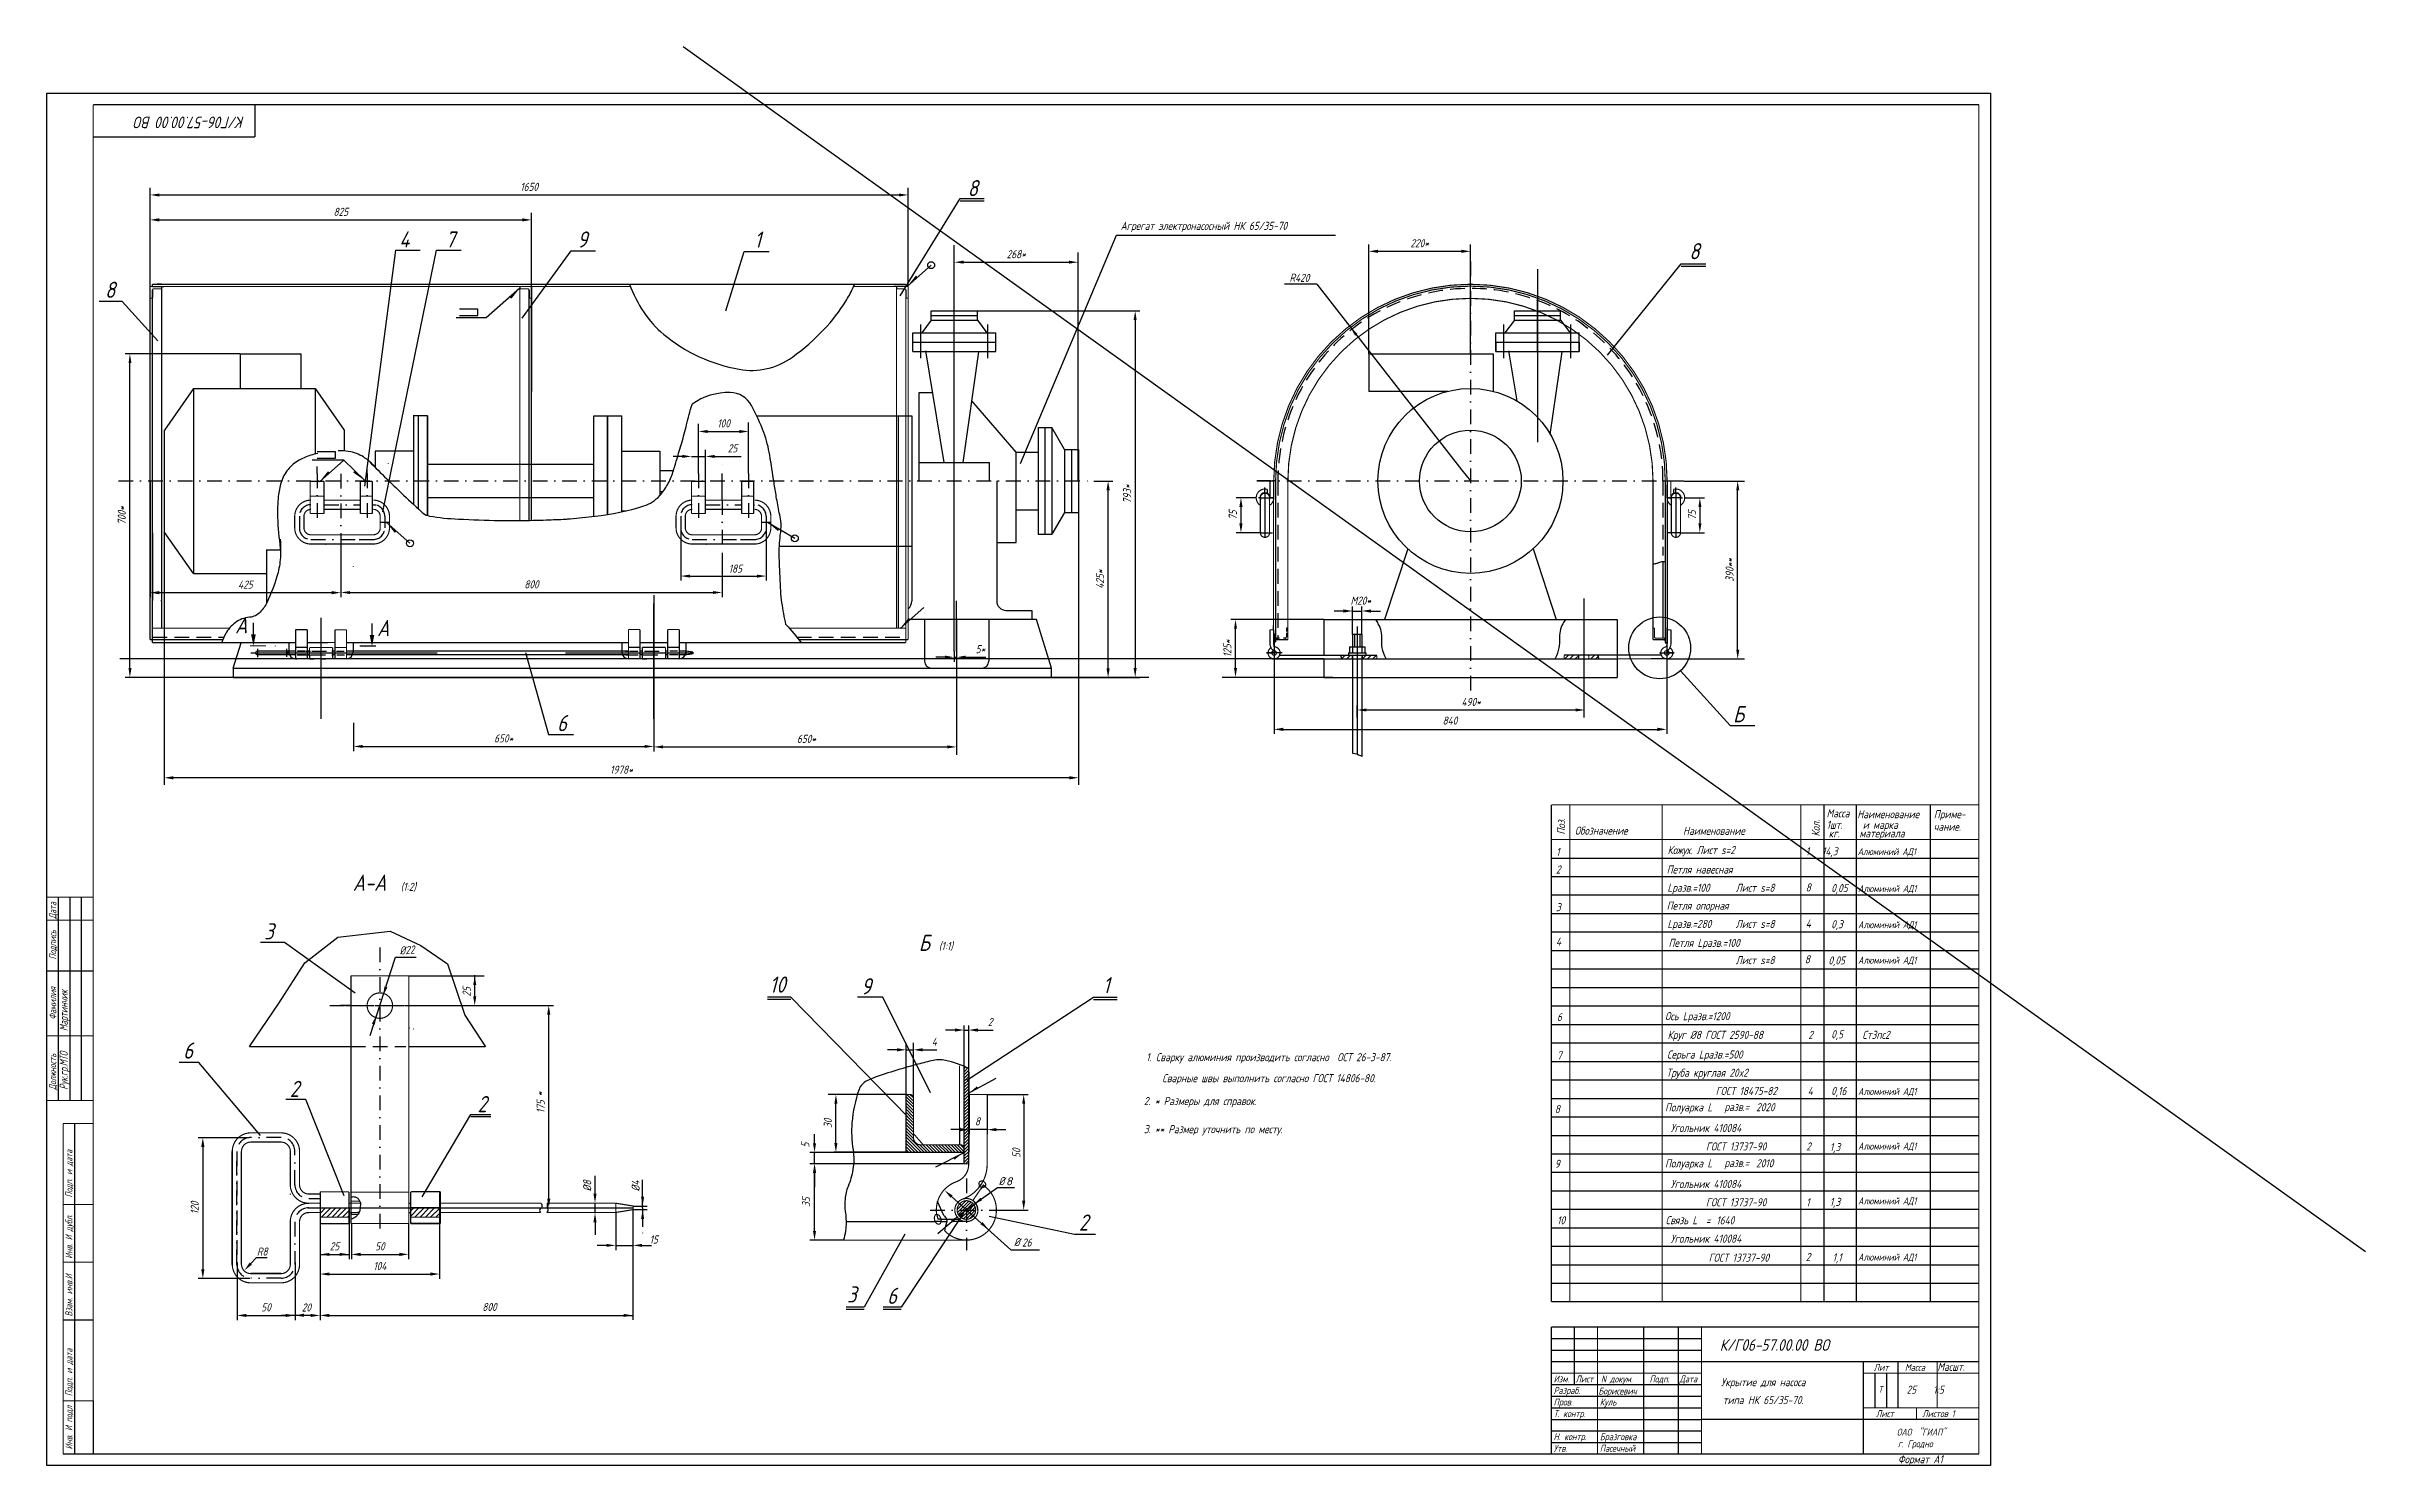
# Model space of a CAD drawing. Extents: x 973 to 2730, y 39 to 1746.
# Drawn here: x 973 to 1976, y 39 to 653 of the extents above; entities that cross this region are included whole.
import ezdxf
from ezdxf.enums import TextEntityAlignment as Align

# ---------------------------------------------------------------- set-up
doc = ezdxf.new("R2010")
doc.units = 0
doc.header["$LTSCALE"] = 0.5
doc.header["$MEASUREMENT"] = 0
doc.linetypes.add('DASHDOT', pattern=[25.4, 12.7, -6.35, 0, -6.35])
doc.linetypes.add('DASHED', pattern=[19.05, 12.7, -6.35])
doc.layers.get('0').update_dxf_attribs({"linetype": 'CONTINUOUS'})
doc.layers.get('DEFPOINTS').update_dxf_attribs({"linetype": 'CONTINUOUS'})
doc.styles.add('ROMANC', font='romanc', dxfattribs={"width": 0.8, "oblique": 15, "height": 3.5})
doc.dimstyles.get("Standard").update_dxf_attribs({"dimtxt": 0.18, "dimasz": 0.18, "dimexe": 0.18, "dimexo": 0.0625, "dimgap": 0.09, "dimtad": 0, "dimtih": 1, "dimtoh": 1, "dimdec": 4, "dimzin": 0, "dimdsep": 46, "dimtxsty": 'Standard', "dimcen": 0.09, "dimadec": 0, "dimazin": 0, "dimtfac": 1, "dimtdec": 4, "dimtofl": 0, "dimtmove": 0, "dimatfit": 3, "dimfxl": 0, "dimtolj": 1, "dimtzin": 0, "dimarcsym": 0})

msp = doc.modelspace()

# ---------------------------------------------------------------- texts
at = {"style": 'ROMANC', "oblique": 15}
for s, height, rotation, width, p in [('К/Г06-57.00.00 ВО', 5, 180, 0.8, (1058.261, 622.58)), ('Поз.', 3.5, 90, 0.8, (1629.661, 311.89)), ('Кол.', 3.5, 90, 0.8, (1739.861, 311.09)), ('Дата', 3, 90, 0.65, (976.761, 275.38)), ('Подпись', 3, 90, 0.65, (976.761, 257.88)), ('Фамилия', 3, 90, 0.65, (976.761, 231.88)), ('Мартинчик', 3.5, 90, 0.65, (981.761, 226.88)), ('Должность', 3, 90, 0.65, (976.761, 201.38)), ('Рук.гр.МТО', 3.5, 90, 0.65, (981.761, 201.51)), ('*', 3.5, 90, 0.8, (1187.7, 198.67)), ('Подп. и дата', 3, 90, 0.65, (983.761, 154.88)), ('50', 3.5, 90, 0.8, (1393.98, 171.96)), ('%%C8', 3.5, 90, 0.8, (1208.26, 157.53)), ('%%C4', 3.5, 90, 0.8, (1229.23, 157.53)), ('35', 3.5, 90, 0.8, (1302.98, 150.76)), ('Инв. И дубл.', 3, 90, 0.65, (983.761, 128.38)), ('Взам. инв.И ', 3, 90, 0.65, (983.761, 103.38)), ('Подп. и дата', 3, 90, 0.65, (983.761, 68.88)), ('Инв. И подл', 3, 90, 0.65, (983.761, 45.88))]:
    msp.add_text(s, height=height, rotation=rotation, dxfattribs=dict(at, width=width)).set_placement(p)
at = {"style": 'ROMANC', "oblique": 15, "width": 0.8}
for s, height, p in [('8', 7, (1371.13, 588.16)), ('4', 7, (1125.18, 565.91)), ('7', 7, (1145.2, 565.91)), ('9', 7, (1202.24, 565.91)), ('1', 7, (1278.81, 565.86)), ('Агрегат электронасосный НК 65/35-70', 3.5, (1437.3, 573.56)), ('8', 7, (1683.36, 560.84)), ('8', 7, (997.88, 544.16)), ('А', 7, (1054.19, 399.02)), ('А', 7, (1115.61, 397.77)), ('6', 7, (1193.47, 356.66)), ('Б', 7, (1702.3, 360.52)), ('Масса', 3.5, (1742.761, 319.39)), ('Наименование', 3.5, (1756.061, 318.99)), ('Приме-', 3.5, (1789.161, 318.99)), ('Обозначение', 3.5, (1633.861, 311.89)), ('Наименование            ', 3.5, (1680.661, 311.79)), ('1шт.', 3.5, (1742.761, 314.39)), ('кг.', 3.5, (1743.661, 310.69)), ('материала', 3.5, (1756.961, 310.69)), (' и марка', 3.5, (1756.561, 314.39)), ('чание.', 3.5, (1789.161, 313.59)), ('1            ', 3.5, (1625.761, 302.68)), ('Кожух. Лист s=2', 3.5, (1673.97, 303.48)), ('1   14,3', 3.5, (1733.761, 302.95)), ('Алюминий АД1', 3, (1756.211, 303.05)), ('А-А', 7, (1105.09, 287.57)), ('(1:2)', 3.5, (1125.81, 287.57)), ('2', 3.5, (1625.661, 295.08)), ('Петля навесная ', 3.5, (1673.59, 295.07)), ('3', 3.5, (1625.661, 278.76)), ('Петля опорная', 3.5, (1673.59, 279.43)), ('Lразв.=100', 3.5, (1673.9, 287.16)), ('Лист s=8', 3.5, (1703.44, 287.16)), ('8', 3.5, (1733.761, 287.32)), ('0,05 ', 3.5, (1744.761, 287.02)), ('Алюминий АД1', 3, (1756.431, 287.05)), ('3', 7, (1066.77, 266.57)), ('Lразв.=280', 3.5, (1673.9, 271.52)), ('Лист s=8', 3.5, (1703.44, 271.52)), ('4', 3.5, (1733.761, 271.68)), ('0,3', 3.5, (1744.761, 271.38)), ('Алюминий АД1', 3, (1756.431, 271.41)), ('Б', 7, (1349.98, 261.59)), ('(1:1)', 3.5, (1358.68, 261.99)), ('4', 3.5, (1625.661, 263.81)), ('Петля Lразв.=100', 3.5, (1674.39, 263.31)), ('Лист s=8', 3.5, (1703.44, 255.84)), ('8', 3.5, (1733.361, 256.21)), ('0,05  ', 3.5, (1743.561, 255.71)), ('Алюминий АД1', 3, (1756.431, 256.06)), ('10', 7, (1285.39, 243.52)), ('9', 7, (1325.06, 242.78)), ('1', 7, (1429.61, 243.26)), ('6', 3.5, (1626.13, 231.28)), ('Ось Lразв.=1200', 3.5, (1672.9, 231.61)), ('6', 7, (1031.7, 214.97)), ('Круг %%C8 ГОСТ 2590-88', 3.5, (1673.98, 223.51)), ('2  ', 3.5, (1734.84, 223.49)), ('0,5', 3.5, (1744.761, 223.78)), ('Ст3пс2', 3.5, (1758.27, 223.52)), ('1. Сварку алюминия производить согласно  ОСТ 26-3-87.', 3.5, (1448.38, 213.86)), ('7', 3.5, (1626.13, 214.63)), ('Серьга Lразв.=500', 3.5, (1673.74, 215.01)), ('2', 7, (1077.85, 198.39)), ('Сварные швы выполнить согласно ГОСТ 14806-80.', 3.5, (1455.33, 204.77)), ('Труба круглая 20x2', 3.5, (1673.45, 207.12)), ('ГОСТ 18475-82', 3.5, (1694.78, 199.24)), ('4', 3.5, (1734.611, 199.22)), ('0,16', 3.5, (1744.761, 199.24)), ('Алюминий АД1', 3, (1756.431, 199.27)), ('2', 7, (1159.05, 191.81)), ('2. * Размеры для справок.', 3.5, (1447.37301, 194.86524)), ('8', 3.5, (1625.161, 191.42)), ('Полуарка L', 3.5, (1672.861, 192.16)), ('разв.=', 3.5, (1698.561, 192.32)), ('2020', 3.5, (1712.301, 192.22)), ('3. ** Размер уточнить по месту.', 3.5, (1447.37301, 182.69524)), ('Угольник 410084', 3.5, (1675.261, 183.23)), ('9', 3.5, (1625.161, 167.73)), ('Полуарка L', 3.5, (1672.861, 167.91)), ('ГОСТ 13737-90', 3.5, (1690.561, 175.23)), ('разв.=', 3.5, (1698.561, 168.07)), ('2010', 3.5, (1712.301, 167.97)), ('2', 3.5, (1733.961, 175.23)), ('1,3', 3.5, (1744.161, 174.93)), ('Алюминий АД1', 3, (1756.431, 175.61)), ('%%C', 3.5, (1384.56, 160.26)), ('Угольник 410084', 3.5, (1675.261, 158.98)), ('ГОСТ 13737-90', 3.5, (1690.561, 151.09)), ('1', 3.5, (1733.961, 151.09)), ('1,3', 3.5, (1744.161, 151.24)), ('Алюминий АД1', 3, (1756.431, 151.92)), ('2', 7, (1419.28, 140.56)), ('10', 3.5, (1626.161, 143.26)), ('Связь L', 3.5, (1673.161, 143.32)), ('=', 3.5, (1690.561, 143.24)), ('1640', 3.5, (1695.061, 143.24)), ('R8', 3.5, (1063.6, 129.75947)), ('15', 3.5, (1233.49, 134.97)), ('%%C', 3.5, (1391.17, 133.84)), ('26', 3.5, (1394.68, 133.66)), ('Угольник 410084', 3.5, (1675.261, 135.33)), ('ГОСТ 13737-90', 3.5, (1691.761, 127.11)), ('2', 3.5, (1733.761, 127.41)), ('1,1', 3.5, (1745.361, 127.21)), ('Алюминий АД1', 3, (1756.431, 127.59)), ('3', 7, (1318.94, 109.46)), ('6', 7, (1336.28, 108.86)), ('20', 3.5, (1083, 105.55947)), ('800', 3.5, (1161.13, 105.8)), ('К/Г06-57.00.00 ВО', 5, (1696.561, 88.58)), ('Укрытие для насоса', 3.5, (1697.14, 73.24)), ('Т', 3, (1765.161, 70.38)), ('25    1:5', 3.5, (1777.39043, 69.97858)), ('типа НК 65/35-70.', 3.5, (1697.88, 65.49))]:
    msp.add_text(s, height=height, dxfattribs=at).set_placement(p)
at = {"color": 0, "linetype": 'ByBlock', "style": 'ROMANC', "oblique": 15, "width": 0.8}
for s, rotation, p in [('R420', 359.26394002, (1514.68132, 552.83873)), ('%%C22', 4.74812016, (1128.5197, 261.93741)), ('25', 90, (1154.35, 243.91776)), ('30', 90, (1310.62, 186.96)), ('5', 90, (1300.88, 177.58041))]:
    msp.add_text(s, height=3.5, rotation=rotation, dxfattribs=at).set_placement(p, align=Align.MIDDLE_CENTER)
for s, p in [('100', (1265.51, 489.84)), ('25', (1269.37749, 479.05)), ('490*', (1588.955, 369.34)), ('650*', (1301.36, 353.35)), ('25', (1097.15224, 133.77)), ('50', (1067.55, 107.35947))]:
    msp.add_text(s, height=3.5, dxfattribs=at).set_placement(p, align=Align.MIDDLE_CENTER)
at = {"style": 'ROMANC', "oblique": 15}
msp.add_text('8', height=3.5, dxfattribs=at).set_placement((1387.68, 160.16))
at = {"color": 7, "linetype": 'Continuous', "style": 'ROMANC', "oblique": 15}
for s, height, width, p in [('Лит', 3, 0.8, (1763.161, 79.88)), ('Масса', 3, 0.8, (1776.661, 79.88)), ('Масшт.', 3.5, 0.8, (1790.711, 79.88)), ('Разраб.', 3, 0.8, (1624.661, 69.88)), ('Изм.', 3, 0.8, (1624.661, 74.88)), ('Лист', 3, 0.7, (1634.161, 74.88)), ('Борисевич', 3, 0.8, (1644.03919, 69.63)), ('N докум.', 3, 0.8, (1645.161, 74.88)), ('Подп.', 3, 0.8, (1666.161, 74.88)), ('Дата', 3, 0.7, (1679.161, 74.88)), ('Пров.', 3, 0.8, (1624.661, 64.88)), ('Т. контр.', 3, 0.7, (1624.661, 59.88)), ('Куль', 3, 0.8, (1644.661, 64.88)), ('Лист ', 3, 0.8, (1764.161, 59.88)), ('Листов 1', 3, 0.8, (1784.161, 59.88)), ('Н. контр.', 3, 0.7, (1624.661, 49.88)), ('Бразговка', 3, 0.8, (1644.661, 49.88)), ('ОАО  "ГИАП"', 3, 0.8, (1773.161, 51.88)), ('Утв.', 3, 0.8, (1624.661, 44.88)), ('Пасечный', 3, 0.7, (1644.661, 44.88)), ('г. Гродно', 3, 0.8, (1773.661, 46.82286)), ('Формат А1', 3.5, 0.8, (1773.661, 39.88))]:
    msp.add_text(s, height=height, dxfattribs=dict(at, width=width)).set_placement(p)

# ---------------------------------------------------------------- blocks, each defined once
blk = doc.blocks.new('*D27')
at = {"color": 0, "linetype": 'ByBlock'}
for p, q in [((1681.1, 464.9), (1707.3, 464.9)), ((1704.3, 391.9), (1704.3, 460.9)), ((1673.6, 387.9), (1707.3, 387.9))]:
    blk.add_line(p, q, dxfattribs=at)
for points in [[(1703.7, 460.9), (1705, 460.9), (1704.3, 464.9)], [(1703.7, 391.9), (1705, 391.9), (1704.3, 387.9)]]:
    blk.add_solid(points, dxfattribs=at)
at = {"layer": 'DEFPOINTS', "color": 0, "linetype": 'ByBlock'}
for p in [(1681.1, 464.9), (1704.3, 464.9), (1673.6, 387.9)]:
    blk.add_point(p, dxfattribs=at)
at = {"color": 0, "linetype": 'ByBlock', "style": 'ROMANC', "oblique": 15, "width": 0.8}
blk.add_text('390**', height=3.5, rotation=90, dxfattribs=at).set_placement((1700.8, 426.4), align=Align.MIDDLE_CENTER)
blk = doc.blocks.new('*D30')
at = {"color": 0, "linetype": 'ByBlock'}
for p, q in [((1023.5, 443), (1023.5, 333.5)), ((1419.1, 451.3), (1419.1, 333.5)), ((1415.1, 336.5), (1027.5, 336.5))]:
    blk.add_line(p, q, dxfattribs=at)
for points in [[(1027.5, 337.2), (1027.5, 335.8), (1023.5, 336.5)], [(1415.1, 337.2), (1415.1, 335.8), (1419.1, 336.5)]]:
    blk.add_solid(points, dxfattribs=at)
at = {"layer": 'DEFPOINTS', "color": 0, "linetype": 'ByBlock'}
for p in [(1023.5, 443), (1419.1, 451.3), (1023.5, 336.5)]:
    blk.add_point(p, dxfattribs=at)
at = {"color": 0, "linetype": 'ByBlock', "style": 'ROMANC', "oblique": 15, "width": 0.8}
blk.add_text('1978*', height=3.5, dxfattribs=at).set_placement((1221.3, 340), align=Align.MIDDLE_CENTER)
blk = doc.blocks.new('*D25')
at = {"color": 0, "linetype": 'ByBlock'}
for p, q in [((1017.4, 549), (1017.4, 591.7)), ((1021.4, 588.7), (1341.4, 588.7)), ((1345.4, 549), (1345.4, 591.7))]:
    blk.add_line(p, q, dxfattribs=at)
for points in [[(1021.4, 589.3), (1021.4, 588), (1017.4, 588.7)], [(1341.4, 589.3), (1341.4, 588), (1345.4, 588.7)]]:
    blk.add_solid(points, dxfattribs=at)
at = {"layer": 'DEFPOINTS', "color": 0, "linetype": 'ByBlock'}
for p in [(1345.4, 588.7), (1017.4, 549), (1345.4, 549)]:
    blk.add_point(p, dxfattribs=at)
at = {"color": 0, "linetype": 'ByBlock', "style": 'ROMANC', "oblique": 15, "width": 0.8}
blk.add_text('1650', height=3.5, dxfattribs=at).set_placement((1181.4, 592.2), align=Align.MIDDLE_CENTER)
blk = doc.blocks.new('*D12')
at = {"color": 0, "linetype": 'ByBlock'}
for p, q in [((1181.7, 234.5), (1211.6, 234.5)), ((1209.6, 151), (1209.6, 230.5)), ((1197.9, 147), (1211.6, 147))]:
    blk.add_line(p, q, dxfattribs=at)
for points in [[(1208.9, 230.5), (1210.3, 230.5), (1209.6, 234.5)], [(1208.9, 151), (1210.3, 151), (1209.6, 147)]]:
    blk.add_solid(points, dxfattribs=at)
at = {"layer": 'DEFPOINTS', "color": 0, "linetype": 'ByBlock'}
for p in [(1181.7, 234.5), (1209.6, 234.5), (1197.9, 147)]:
    blk.add_point(p, dxfattribs=at)
at = {"color": 0, "linetype": 'ByBlock', "style": 'ROMANC', "oblique": 15, "width": 0.8}
blk.add_text('175', height=3.5, rotation=90, dxfattribs=at).set_placement((1206.1, 190.7), align=Align.MIDDLE_CENTER)
blk = doc.blocks.new('*D4')
at = {"color": 0, "linetype": 'ByBlock'}
for p, q in [((207.2, 129.3), (207.2, 105.5)), ((155.6, 114), (155.6, 105.5)), ((159.6, 107.5), (203.2, 107.5))]:
    blk.add_line(p, q, dxfattribs=at)
for points in [[(159.6, 108.2), (159.6, 106.8), (155.6, 107.5)], [(203.2, 108.2), (203.2, 106.8), (207.2, 107.5)]]:
    blk.add_solid(points, dxfattribs=at)
at = {"layer": 'DEFPOINTS', "color": 0, "linetype": 'ByBlock'}
for p in [(207.2, 129.3), (155.6, 114), (207.2, 107.5)]:
    blk.add_point(p, dxfattribs=at)
at = {"color": 0, "linetype": 'ByBlock', "style": 'ROMANC', "oblique": 15, "width": 0.8}
blk.add_text('104', height=3.5, dxfattribs=at).set_placement((181.4, 111), align=Align.MIDDLE_CENTER)
blk = doc.blocks.new('*D3')
at = {"color": 0, "linetype": 'ByBlock'}
for p, q in [((169.1, 129.3), (169.1, 114)), ((193.8, 129.3), (193.8, 114)), ((173.1, 116), (189.8, 116))]:
    blk.add_line(p, q, dxfattribs=at)
for points in [[(173.1, 116.7), (173.1, 115.3), (169.1, 116)], [(189.8, 116.7), (189.8, 115.3), (193.8, 116)]]:
    blk.add_solid(points, dxfattribs=at)
at = {"layer": 'DEFPOINTS', "color": 0, "linetype": 'ByBlock'}
for p in [(169.1, 129.3), (193.8, 129.3), (193.8, 116)]:
    blk.add_point(p, dxfattribs=at)
at = {"color": 0, "linetype": 'ByBlock', "style": 'ROMANC', "oblique": 15, "width": 0.8}
blk.add_text('50', height=3.5, dxfattribs=at).set_placement((181.4, 119.5), align=Align.MIDDLE_CENTER)
blk = doc.blocks.new('*D5')
at = {"color": 0, "linetype": 'ByBlock'}
for p, q in [((124.9, 166.5), (102.8, 166.5)), ((104.8, 162.5), (104.8, 109.6)), ((125.2, 105.6), (102.8, 105.6))]:
    blk.add_line(p, q, dxfattribs=at)
for points in [[(104.1, 162.5), (105.5, 162.5), (104.8, 166.5)], [(104.1, 109.6), (105.5, 109.6), (104.8, 105.6)]]:
    blk.add_solid(points, dxfattribs=at)
at = {"layer": 'DEFPOINTS', "color": 0, "linetype": 'ByBlock'}
for p in [(124.9, 166.5), (104.8, 105.6), (125.2, 105.6)]:
    blk.add_point(p, dxfattribs=at)
at = {"color": 0, "linetype": 'ByBlock', "style": 'ROMANC', "oblique": 15, "width": 0.8}
blk.add_text('120', height=3.5, rotation=90, dxfattribs=at).set_placement((101.3, 136.1), align=Align.MIDDLE_CENTER)
blk = doc.blocks.new('*D23')
at = {"color": 0, "linetype": 'ByBlock'}
for p, q in [((1099.9, 437.6), (1099.9, 414.7)), ((1264.9, 433.8), (1264.9, 414.7)), ((1103.9, 416.7), (1260.9, 416.7))]:
    blk.add_line(p, q, dxfattribs=at)
for points in [[(1103.9, 417.3), (1103.9, 416), (1099.9, 416.7)], [(1260.9, 417.3), (1260.9, 416), (1264.9, 416.7)]]:
    blk.add_solid(points, dxfattribs=at)
at = {"layer": 'DEFPOINTS', "color": 0, "linetype": 'ByBlock'}
for p in [(1099.9, 437.6), (1264.9, 433.8), (1264.9, 416.7)]:
    blk.add_point(p, dxfattribs=at)
at = {"color": 0, "linetype": 'ByBlock', "style": 'ROMANC', "oblique": 15, "width": 0.8}
blk.add_text('800', height=3.5, dxfattribs=at).set_placement((1182.4, 420.2), align=Align.MIDDLE_CENTER)
blk = doc.blocks.new('*D26')
at = {"color": 0, "linetype": 'ByBlock'}
for p, q in [((1017.4, 549), (1017.4, 580.9)), ((1021.4, 577.9), (1178.4, 577.9)), ((1182.4, 549), (1182.4, 580.9))]:
    blk.add_line(p, q, dxfattribs=at)
for points in [[(1021.4, 578.6), (1021.4, 577.2), (1017.4, 577.9)], [(1178.4, 578.6), (1178.4, 577.2), (1182.4, 577.9)]]:
    blk.add_solid(points, dxfattribs=at)
at = {"layer": 'DEFPOINTS', "color": 0, "linetype": 'ByBlock'}
for p in [(1182.4, 577.9), (1017.4, 549), (1182.4, 549)]:
    blk.add_point(p, dxfattribs=at)
at = {"color": 0, "linetype": 'ByBlock', "style": 'ROMANC', "oblique": 15, "width": 0.8}
blk.add_text('825', height=3.5, dxfattribs=at).set_placement((1099.9, 581.4), align=Align.MIDDLE_CENTER)
blk = doc.blocks.new('*D11')
at = {"color": 0, "linetype": 'ByBlock'}
for p, q in [((1103.4, 357.8), (1103.4, 345.5)), ((1233.4, 359.4), (1233.4, 345.5)), ((1107.4, 347.5), (1229.4, 347.5))]:
    blk.add_line(p, q, dxfattribs=at)
for points in [[(1107.4, 348.2), (1107.4, 346.9), (1103.4, 347.5)], [(1229.4, 348.2), (1229.4, 346.9), (1233.4, 347.5)]]:
    blk.add_solid(points, dxfattribs=at)
at = {"layer": 'DEFPOINTS', "color": 0, "linetype": 'ByBlock'}
for p in [(1103.4, 357.8), (1233.4, 359.4), (1233.4, 347.5)]:
    blk.add_point(p, dxfattribs=at)
at = {"color": 0, "linetype": 'ByBlock', "style": 'ROMANC', "oblique": 15, "width": 0.8}
blk.add_text('650*', height=3.5, dxfattribs=at).set_placement((1168.4, 351), align=Align.MIDDLE_CENTER)
blk = doc.blocks.new('*D22')
at = {"color": 0, "linetype": 'ByBlock'}
for p, q in [((1017.4, 464.9), (1017.4, 414.6)), ((1099.9, 433.8), (1099.9, 414.6)), ((1021.4, 416.6), (1095.9, 416.6))]:
    blk.add_line(p, q, dxfattribs=at)
for points in [[(1021.4, 417.3), (1021.4, 415.9), (1017.4, 416.6)], [(1095.9, 417.3), (1095.9, 415.9), (1099.9, 416.6)]]:
    blk.add_solid(points, dxfattribs=at)
at = {"layer": 'DEFPOINTS', "color": 0, "linetype": 'ByBlock'}
for p in [(1017.4, 464.9), (1099.9, 433.8), (1099.9, 416.6)]:
    blk.add_point(p, dxfattribs=at)
at = {"color": 0, "linetype": 'ByBlock', "style": 'ROMANC', "oblique": 15, "width": 0.8}
blk.add_text('425', height=3.5, dxfattribs=at).set_placement((1058.6, 420.1), align=Align.MIDDLE_CENTER)
blk = doc.blocks.new('*D10')
at = {"color": 0, "linetype": 'ByBlock'}
for p, q in [((1054.4, 542.4), (1004.7, 542.4)), ((1006.7, 406.4), (1006.7, 538.4)), ((1051.4, 402.4), (1004.7, 402.4))]:
    blk.add_line(p, q, dxfattribs=at)
for points in [[(1006.1, 538.4), (1007.4, 538.4), (1006.7, 542.4)], [(1006.1, 406.4), (1007.4, 406.4), (1006.7, 402.4)]]:
    blk.add_solid(points, dxfattribs=at)
at = {"layer": 'DEFPOINTS', "color": 0, "linetype": 'ByBlock'}
for p in [(1006.7, 542.4), (1054.4, 542.4), (1051.4, 402.4)]:
    blk.add_point(p, dxfattribs=at)
at = {"color": 0, "linetype": 'ByBlock', "style": 'ROMANC', "oblique": 15, "width": 0.8}
blk.add_text('700*', height=3.5, rotation=90, dxfattribs=at).set_placement((1003.2, 472.4), align=Align.MIDDLE_CENTER)
blk = doc.blocks.new('*D24')
at = {"color": 0, "linetype": 'ByBlock'}
for p, q in [((1247, 444.6), (1247, 421.8)), ((1284, 444.6), (1284, 421.8)), ((1251, 423.8), (1280, 423.8))]:
    blk.add_line(p, q, dxfattribs=at)
for points in [[(1251, 424.4), (1251, 423.1), (1247, 423.8)], [(1280, 424.4), (1280, 423.1), (1284, 423.8)]]:
    blk.add_solid(points, dxfattribs=at)
at = {"layer": 'DEFPOINTS', "color": 0, "linetype": 'ByBlock'}
for p in [(1247, 444.6), (1284, 444.6), (1284, 423.8)]:
    blk.add_point(p, dxfattribs=at)
at = {"color": 0, "linetype": 'ByBlock', "style": 'ROMANC', "oblique": 15, "width": 0.8}
blk.add_text('185', height=3.5, dxfattribs=at).set_placement((1270.6, 427), align=Align.MIDDLE_CENTER)
blk = doc.blocks.new('*D29')
at = {"color": 0, "linetype": 'ByBlock'}
for p, q in [((1344.5, 199.5), (1344.5, 221.8)), ((1347.7, 197.9), (1347.7, 221.8)), ((1340.5, 218.8), (1336.5, 218.8)), ((1344.5, 218.8), (1347.7, 218.8)), ((1351.7, 218.8), (1355.7, 218.8)), ((1355.7, 218.8), (1357.8, 218.8))]:
    blk.add_line(p, q, dxfattribs=at)
for points in [[(1340.5, 219.5), (1340.5, 218.1), (1344.5, 218.8)], [(1351.7, 219.5), (1351.7, 218.1), (1347.7, 218.8)]]:
    blk.add_solid(points, dxfattribs=at)
at = {"layer": 'DEFPOINTS', "color": 0, "linetype": 'ByBlock'}
for p in [(1347.7, 218.8), (1344.5, 199.5), (1347.7, 197.9)]:
    blk.add_point(p, dxfattribs=at)
at = {"color": 0, "linetype": 'ByBlock', "style": 'ROMANC', "oblique": 15, "width": 0.8}
blk.add_text('4', height=3.5, dxfattribs=at).set_placement((1356.7, 222.3), align=Align.MIDDLE_CENTER)
blk = doc.blocks.new('*X1')
at = {"color": 0}
for p, q in [((474.6, 244.3), (475.3, 245)), ((474.6, 242.9), (476.3, 244.6)), ((474.6, 241.6), (476.6, 243.6)), ((474.6, 240.2), (476.6, 242.2)), ((474.6, 238.9), (476.6, 240.9)), ((474.6, 237.5), (476.6, 239.5)), ((474.6, 236.2), (476.6, 238.2)), ((474.6, 234.8), (476.6, 236.8)), ((474.6, 233.5), (476.6, 235.5)), ((474.6, 232.1), (476.6, 234.1)), ((474.6, 230.8), (476.6, 232.8)), ((474.6, 229.4), (476.6, 231.4)), ((474.6, 228.1), (476.6, 230.1)), ((474.6, 226.7), (476.6, 228.7)), ((474.6, 225.4), (476.6, 227.4)), ((474.6, 224.1), (476.6, 226.1)), ((474.6, 222.7), (476.6, 224.7)), ((474.6, 221.4), (476.6, 223.4)), ((474.6, 220), (476.6, 222)), ((474.6, 218.7), (476.6, 220.7)), ((474.6, 217.3), (476.6, 219.3)), ((474.6, 216), (476.6, 218)), ((474.6, 214.6), (476.6, 216.6)), ((474.6, 213.3), (476.6, 215.3)), ((474.6, 211.9), (476.6, 213.9)), ((474.6, 210.6), (476.6, 212.6)), ((474.6, 209.2), (476.6, 211.2)), ((474.6, 207.9), (476.6, 209.9)), ((474.6, 206.5), (476.6, 208.5)), ((474.6, 205.2), (476.6, 207.2)), ((474.6, 203.8), (476.6, 205.8)), ((475.2, 203.1), (476.6, 204.5)), ((476.5, 203.1), (476.6, 203.2))]:
    blk.add_line(p, q, dxfattribs=at)
blk = doc.blocks.new('*X2')
at = {"color": 0}
for p, q in [((452.7, 228.9), (449.5, 232.1)), ((452.7, 230.2), (449.8, 233.1)), ((452.7, 231.6), (451.2, 233.1)), ((452.7, 227.6), (449.5, 230.8)), ((452.7, 226.2), (449.5, 229.4)), ((452.7, 224.9), (449.5, 228.1)), ((452.7, 223.5), (449.5, 226.7)), ((452.7, 222.2), (449.5, 225.4)), ((452.7, 220.8), (449.5, 224)), ((452.7, 219.5), (449.5, 222.7)), ((452.7, 218.1), (449.5, 221.3)), ((452.7, 216.8), (449.5, 220)), ((452.7, 215.4), (449.5, 218.6)), ((452.7, 214.1), (449.5, 217.3)), ((457.3, 208.1), (449.5, 215.9)), ((456, 208.1), (449.5, 214.6)), ((454.6, 208.1), (449.5, 213.2)), ((453.3, 208.1), (449.5, 211.9)), ((458.7, 208.1), (455.5, 211.3)), ((460, 208.1), (456.8, 211.3)), ((461.4, 208.1), (458.2, 211.3)), ((462.7, 208.1), (459.5, 211.3)), ((464.1, 208.1), (460.9, 211.3)), ((465.4, 208.1), (462.2, 211.3)), ((466.8, 208.1), (463.6, 211.3)), ((468.1, 208.1), (464.9, 211.3)), ((469.5, 208.1), (466.3, 211.3)), ((470.8, 208.1), (467.6, 211.3)), ((472.2, 208.1), (469, 211.3)), ((473.5, 208.1), (470.3, 211.3)), ((474.6, 208.3), (471.6, 211.3)), ((474.6, 209.7), (473, 211.3)), ((451.9, 208.1), (449.5, 210.5)), ((450.6, 208.1), (449.5, 209.2))]:
    blk.add_line(p, q, dxfattribs=at)
blk = doc.blocks.new('*D17')
at = {"color": 0, "linetype": 'ByBlock'}
for p, q in [((1378.2, 228.5), (1378.2, 211.3)), ((1386, 228.5), (1386, 211.3)), ((1374.2, 213.3), (1370.2, 213.3)), ((1386, 213.3), (1378.2, 213.3)), ((1390, 213.3), (1394, 213.3))]:
    blk.add_line(p, q, dxfattribs=at)
for points in [[(1374.2, 214), (1374.2, 212.6), (1378.2, 213.3)], [(1390, 214), (1390, 212.6), (1386, 213.3)]]:
    blk.add_solid(points, dxfattribs=at)
at = {"layer": 'DEFPOINTS', "color": 0, "linetype": 'ByBlock'}
for p in [(1378.2, 228.5), (1386, 228.5), (1378.2, 213.3)]:
    blk.add_point(p, dxfattribs=at)
at = {"color": 0, "linetype": 'ByBlock', "style": 'ROMANC', "oblique": 15, "width": 0.8}
blk.add_text('8', height=3.5, dxfattribs=at).set_placement((1381.8, 216.9), align=Align.MIDDLE_CENTER)
blk = doc.blocks.new('*X0')
at = {"color": 0}
for p, q in [((471.6, 183.3), (475.4, 187.1)), ((471.7, 182.1), (472.7, 183.1)), ((472.1, 181.1), (474.1, 183.1)), ((472.3, 185.4), (473.3, 186.4)), ((472.7, 183.1), (475.6, 186)), ((472.7, 180.4), (475.4, 183.1)), ((473.4, 179.8), (475.6, 181.9)), ((474.1, 183.1), (475.6, 184.6)), ((475.4, 183.1), (475.6, 183.3)), ((475.6, 186), (476.6, 187)), ((475.6, 184.6), (477.6, 186.6)), ((475.6, 183.3), (478.3, 186)), ((475.6, 181.9), (476.8, 183.1)), ((475.6, 180.6), (478.1, 183.1)), ((475.6, 179.3), (479.4, 183.1)), ((476.8, 183.1), (478.9, 185.3)), ((477.1, 179.4), (479.3, 181.6)), ((478.1, 183.1), (479.4, 184.4)), ((479.4, 183.1), (479.6, 183.2)), ((474.3, 179.3), (475.6, 180.6)), ((475.5, 179.1), (475.6, 179.3))]:
    blk.add_line(p, q, dxfattribs=at)
blk = doc.blocks.new('*D14')
at = {"color": 0, "linetype": 'ByBlock'}
for p, q in [((1520.8, 420.3), (1480.6, 420.3)), ((1482.6, 399.3), (1482.6, 416.3)), ((1520.8, 395.3), (1480.6, 395.3))]:
    blk.add_line(p, q, dxfattribs=at)
for points in [[(1482, 416.3), (1483.3, 416.3), (1482.6, 420.3)], [(1482, 399.3), (1483.3, 399.3), (1482.6, 395.3)]]:
    blk.add_solid(points, dxfattribs=at)
at = {"layer": 'DEFPOINTS', "color": 0, "linetype": 'ByBlock'}
for p in [(1482.6, 420.3), (1520.8, 420.3), (1520.8, 395.3)]:
    blk.add_point(p, dxfattribs=at)
at = {"color": 0, "linetype": 'ByBlock', "style": 'ROMANC', "oblique": 15, "width": 0.8}
blk.add_text('125*', height=3.5, rotation=90, dxfattribs=at).set_placement((1479.1, 407.8), align=Align.MIDDLE_CENTER)
blk = doc.blocks.new('*D19')
at = {"color": 0, "linetype": 'ByBlock'}
for p, q in [((1499.3, 414.2), (1499.3, 370.8)), ((1669.2, 416.7), (1669.2, 370.8)), ((1503.3, 372.8), (1665.2, 372.8))]:
    blk.add_line(p, q, dxfattribs=at)
for points in [[(1503.3, 373.5), (1503.3, 372.1), (1499.3, 372.8)], [(1665.2, 373.5), (1665.2, 372.1), (1669.2, 372.8)]]:
    blk.add_solid(points, dxfattribs=at)
at = {"layer": 'DEFPOINTS', "color": 0, "linetype": 'ByBlock'}
for p in [(1499.3, 414.2), (1669.2, 416.7), (1669.2, 372.8)]:
    blk.add_point(p, dxfattribs=at)
at = {"color": 0, "linetype": 'ByBlock', "style": 'ROMANC', "oblique": 15, "width": 0.8}
blk.add_text('840', height=3.5, dxfattribs=at).set_placement((1575.4, 376.6), align=Align.MIDDLE_CENTER)
blk = doc.blocks.new('*D21')
at = {"color": 0, "linetype": 'ByBlock'}
for p, q in [((1425.7, 464.9), (1433.9, 464.9)), ((1431.9, 383.9), (1431.9, 460.9)), ((1419.1, 379.9), (1433.9, 379.9))]:
    blk.add_line(p, q, dxfattribs=at)
for points in [[(1431.2, 460.9), (1432.6, 460.9), (1431.9, 464.9)], [(1431.2, 383.9), (1432.6, 383.9), (1431.9, 379.9)]]:
    blk.add_solid(points, dxfattribs=at)
at = {"layer": 'DEFPOINTS', "color": 0, "linetype": 'ByBlock'}
for p in [(1425.7, 464.9), (1431.9, 464.9), (1419.1, 379.9)]:
    blk.add_point(p, dxfattribs=at)
at = {"color": 0, "linetype": 'ByBlock', "style": 'ROMANC', "oblique": 15, "width": 0.8}
blk.add_text('425*', height=3.5, rotation=90, dxfattribs=at).set_placement((1428.4, 422.4), align=Align.MIDDLE_CENTER)
blk = doc.blocks.new('*D15')
at = {"color": 0, "linetype": 'ByBlock'}
for p, q in [((1434.7, 553.9), (1443.7, 553.9)), ((1441.7, 549.9), (1441.7, 399.3)), ((1405.4, 395.3), (1443.7, 395.3))]:
    blk.add_line(p, q, dxfattribs=at)
for points in [[(1441, 549.9), (1442.3, 549.9), (1441.7, 553.9)], [(1441, 399.3), (1442.3, 399.3), (1441.7, 395.3)]]:
    blk.add_solid(points, dxfattribs=at)
at = {"layer": 'DEFPOINTS', "color": 0, "linetype": 'ByBlock'}
for p in [(1434.7, 553.9), (1405.4, 395.3), (1441.7, 395.3)]:
    blk.add_point(p, dxfattribs=at)
at = {"color": 0, "linetype": 'ByBlock', "style": 'ROMANC', "oblique": 15, "width": 0.8}
blk.add_text('793*', height=3.5, rotation=90, dxfattribs=at).set_placement((1438.2, 474.6), align=Align.MIDDLE_CENTER)
blk = doc.blocks.new('*D16')
at = {"color": 0, "linetype": 'ByBlock'}
for p, q in [((1372, 256.4), (1368, 256.4)), ((1376, 240.7), (1376, 258.4)), ((1376, 256.4), (1378, 256.4)), ((1378, 239.8), (1378, 258.4)), ((1382, 256.4), (1386, 256.4)), ((1386, 256.4), (1388.6, 256.4))]:
    blk.add_line(p, q, dxfattribs=at)
for points in [[(1372, 257.1), (1372, 255.7), (1376, 256.4)], [(1382, 257.1), (1382, 255.7), (1378, 256.4)]]:
    blk.add_solid(points, dxfattribs=at)
at = {"layer": 'DEFPOINTS', "color": 0, "linetype": 'ByBlock'}
for p in [(1378, 256.4), (1376, 240.7), (1378, 239.8)]:
    blk.add_point(p, dxfattribs=at)
at = {"color": 0, "linetype": 'ByBlock', "style": 'ROMANC', "oblique": 15, "width": 0.8}
blk.add_text('2', height=3.5, dxfattribs=at).set_placement((1387.3, 259.9), align=Align.MIDDLE_CENTER)
blk = doc.blocks.new('*D18')
at = {"color": 0, "linetype": 'ByBlock'}
for p, q in [((1364.4, 420.3), (1364.4, 402)), ((1359.4, 404), (1355.4, 404)), ((1363.4, 406.6), (1363.4, 402)), ((1363.4, 404), (1364.4, 404)), ((1368.4, 404), (1372.4, 404)), ((1372.4, 404), (1377, 404))]:
    blk.add_line(p, q, dxfattribs=at)
for points in [[(1359.4, 404.7), (1359.4, 403.4), (1363.4, 404)], [(1368.4, 404.7), (1368.4, 403.4), (1364.4, 404)]]:
    blk.add_solid(points, dxfattribs=at)
at = {"layer": 'DEFPOINTS', "color": 0, "linetype": 'ByBlock'}
for p in [(1364.4, 420.3), (1363.4, 406.6), (1364.4, 404)]:
    blk.add_point(p, dxfattribs=at)
at = {"color": 0, "linetype": 'ByBlock', "style": 'ROMANC', "oblique": 15, "width": 0.8}
blk.add_text('5*', height=3.5, dxfattribs=at).set_placement((1374.7, 407.5), align=Align.MIDDLE_CENTER)
blk = doc.blocks.new('*D6')
at = {"color": 0, "linetype": 'ByBlock'}
for p, q in [((290.3, 320.9), (283.7, 320.9)), ((285.7, 316.9), (285.7, 309.8)), ((292.5, 305.8), (283.7, 305.8))]:
    blk.add_line(p, q, dxfattribs=at)
for points in [[(285, 316.9), (286.4, 316.9), (285.7, 320.9)], [(285, 309.8), (286.4, 309.8), (285.7, 305.8)]]:
    blk.add_solid(points, dxfattribs=at)
at = {"layer": 'DEFPOINTS', "color": 0, "linetype": 'ByBlock'}
for p in [(290.3, 320.9), (285.7, 305.8), (292.5, 305.8)]:
    blk.add_point(p, dxfattribs=at)
at = {"color": 0, "linetype": 'ByBlock', "style": 'ROMANC', "oblique": 15, "width": 0.8}
blk.add_text('75', height=3.5, rotation=90, dxfattribs=at).set_placement((282.2, 313.4), align=Align.MIDDLE_CENTER)
blk = doc.blocks.new('*D13')
at = {"color": 0, "linetype": 'ByBlock'}
for p, q in [((1363.4, 553.9), (1363.4, 576.9)), ((1367.4, 574.9), (1413, 574.9)), ((1417, 553.9), (1417, 576.9))]:
    blk.add_line(p, q, dxfattribs=at)
for points in [[(1367.4, 575.6), (1367.4, 574.3), (1363.4, 574.9)], [(1413, 575.6), (1413, 574.3), (1417, 574.9)]]:
    blk.add_solid(points, dxfattribs=at)
at = {"layer": 'DEFPOINTS', "color": 0, "linetype": 'ByBlock'}
for p in [(1417, 574.9), (1363.4, 553.9), (1417, 553.9)]:
    blk.add_point(p, dxfattribs=at)
at = {"color": 0, "linetype": 'ByBlock', "style": 'ROMANC', "oblique": 15, "width": 0.8}
blk.add_text('268*', height=3.5, dxfattribs=at).set_placement((1390.2, 578.4), align=Align.MIDDLE_CENTER)
blk = doc.blocks.new('*D20')
at = {"color": 0, "linetype": 'ByBlock'}
for p, q in [((1529.3, 424), (1525.3, 424)), ((1533.3, 413.9), (1533.3, 426)), ((1533.3, 424), (1537.3, 424)), ((1537.3, 413.9), (1537.3, 426)), ((1541.3, 424), (1545.3, 424))]:
    blk.add_line(p, q, dxfattribs=at)
for points in [[(1529.3, 424.7), (1529.3, 423.3), (1533.3, 424)], [(1541.3, 424.7), (1541.3, 423.3), (1537.3, 424)]]:
    blk.add_solid(points, dxfattribs=at)
at = {"layer": 'DEFPOINTS', "color": 0, "linetype": 'ByBlock'}
for p in [(1537.3, 424), (1533.3, 413.9), (1537.3, 413.9)]:
    blk.add_point(p, dxfattribs=at)
at = {"color": 0, "linetype": 'ByBlock', "style": 'ROMANC', "oblique": 15, "width": 0.8}
blk.add_text('М20*', height=3.5, dxfattribs=at).set_placement((1536.8, 428.5), align=Align.MIDDLE_CENTER)
blk = doc.blocks.new('*X8')
at = {"color": 0}
for p, q in [((1399.2, 402.4), (1400.8, 404)), ((1401.5, 402.4), (1403.1, 404)), ((1403.7, 402.4), (1403.8, 402.5)), ((1408.2, 402.4), (1409.8, 404)), ((1410.4, 402.4), (1412, 404)), ((1412.7, 402.4), (1414.3, 404))]:
    blk.add_line(p, q, dxfattribs=at)
blk = doc.blocks.new('*X9')
at = {"color": 0}
for p, q in [((1495.8, 402.4), (1497.4, 404)), ((1498, 402.4), (1499.6, 404)), ((1500.2, 402.4), (1501.8, 403.9)), ((1506.2, 403.8), (1506.3, 404)), ((1507, 402.4), (1508.6, 404)), ((1509.2, 402.4), (1510.2, 403.4))]:
    blk.add_line(p, q, dxfattribs=at)
blk = doc.blocks.new('*D7')
at = {"color": 0, "linetype": 'ByBlock'}
for p, q in [((1549.7, 437.4), (1556.2, 437.4)), ((1554.2, 433.4), (1554.2, 426.3)), ((1547.4, 422.3), (1556.2, 422.3))]:
    blk.add_line(p, q, dxfattribs=at)
for points in [[(1553.6, 433.4), (1554.9, 433.4), (1554.2, 437.4)], [(1553.6, 426.3), (1554.9, 426.3), (1554.2, 422.3)]]:
    blk.add_solid(points, dxfattribs=at)
at = {"layer": 'DEFPOINTS', "color": 0, "linetype": 'ByBlock'}
for p in [(1549.7, 437.4), (1547.4, 422.3), (1554.2, 422.3)]:
    blk.add_point(p, dxfattribs=at)
at = {"color": 0, "linetype": 'ByBlock', "style": 'ROMANC', "oblique": 15, "width": 0.8}
blk.add_text('75', height=3.5, rotation=90, dxfattribs=at).set_placement((1550.8, 429.9), align=Align.MIDDLE_CENTER)
blk = doc.blocks.new('*D28')
at = {"color": 0, "linetype": 'ByBlock'}
for p, q in [((1544.7, 519.9), (1544.7, 567.3)), ((1548.7, 564.3), (1584.7, 564.3)), ((1588.7, 519.9), (1588.7, 567.3))]:
    blk.add_line(p, q, dxfattribs=at)
for points in [[(1548.7, 565), (1548.7, 563.6), (1544.7, 564.3)], [(1584.7, 565), (1584.7, 563.6), (1588.7, 564.3)]]:
    blk.add_solid(points, dxfattribs=at)
at = {"layer": 'DEFPOINTS', "color": 0, "linetype": 'ByBlock'}
for p in [(1588.7, 564.3), (1544.7, 519.9), (1588.7, 519.9)]:
    blk.add_point(p, dxfattribs=at)
at = {"color": 0, "linetype": 'ByBlock', "style": 'ROMANC', "oblique": 15, "width": 0.8}
blk.add_text('220*', height=3.5, dxfattribs=at).set_placement((1566.7, 567.8), align=Align.MIDDLE_CENTER)
blk = doc.blocks.new('*X31')
at = {"color": 0}
for p, q in [((1091, 148), (1093.3, 150.4)), ((1091, 150.3), (1091.1, 150.4)), ((1091.6, 146.4), (1095.6, 150.4)), ((1093.8, 146.4), (1097.8, 150.4)), ((1096.1, 146.4), (1100.1, 150.4)), ((1098.3, 146.4), (1102.3, 150.4)), ((1100.6, 146.4), (1103.5, 149.3)), ((1102.8, 146.4), (1103.5, 147.1)), ((1130.2, 149.1), (1131.5, 150.4)), ((1130.2, 146.8), (1133.7, 150.4)), ((1132, 146.4), (1135.9, 150.4)), ((1134.2, 146.4), (1138.2, 150.4)), ((1136.5, 146.4), (1140.4, 150.4)), ((1138.7, 146.4), (1142.7, 150.3)), ((1141, 146.4), (1142.7, 148.1))]:
    blk.add_line(p, q, dxfattribs=at)

# ---------------------------------------------------------------- dimensions: what is measured, and where the dimension line sits
for base, p1, p2, text, picture, middle in [((1345.36, 588.68), (1017.36, 549.04), (1345.36, 549.04), '1650', '*D25', (1181.36, 592.18)), ((1182.36, 577.89), (1017.36, 549.04), (1182.36, 549.04), '825', '*D26', (1099.86, 581.39)), ((1588.68, 564.29), (1544.68, 519.94), (1588.68, 519.94), '220*', '*D28', (1566.68, 567.79)), ((1099.86, 416.59), (1017.36, 464.94), (1099.86, 433.84), '425', '*D22', (1058.61, 420.09)), ((1023.5, 336.49), (1419.1, 451.28), (1023.5, 442.98198), '1978*', '*D30', (1221.3, 339.99)), ((1264.86, 416.67), (1099.86, 437.64), (1264.86, 433.84), '800', '*D23', (1182.36, 420.17)), ((1347.68, 218.8), (1344.48, 199.46), (1347.68, 197.86), '4', '*D29', (1356.74827, 222.3))]:
    dim = msp.add_linear_dim(base=base, p1=p1, p2=p2, text=text, dimstyle='Standard')
    dim.commit()
    dim.dimension.update_dxf_attribs({"geometry": picture, "text_midpoint": middle})
for base, p1, p2, text, picture, middle, set_off in [((1418.96, 559.6), (1365.36, 538.54), (1418.96, 538.54), '268*', '*D13', (1392.16, 563.1), (1.94, -15.34)), ((1366.36, 388.69), (1365.36, 391.3), (1366.36, 404.94), '5*', '*D18', (1376.67261, 392.19), (1.94, -15.34)), ((1235.36, 350.07), (1105.36, 360.28), (1235.36, 361.96), '650*', '*D11', (1170.36, 353.57), (1.94, 2.53)), ((1371.58, 227.35), (1369.58, 211.6691), (1371.58, 210.76), '2', '*D16', (1380.89293, 230.85), (-6.41, -29.05)), ((1142.65, 121.77), (1090.95, 128.27), (1142.65, 143.57), '104', '*D4', (1116.8, 125.27), (935.4, 14.27)), ((1129.15, 130.27), (1104.45, 143.62), (1129.15, 143.62), '50', '*D3', (1116.8, 133.77), (935.4, 14.27))]:
    dim = msp.add_linear_dim(base=base, p1=p1, p2=p2, text=text, dimstyle='Standard')
    dim.commit()
    dim.dimension.update_dxf_attribs({"geometry": picture, "text_midpoint": middle, "insert": set_off})
for base, p1, p2, angle, text, picture, middle, set_off in [((1443.61, 379.94), (1436.59, 538.54), (1407.36, 379.94), 90, '793*', '*D15', (1440.11, 459.24), (1.94, -15.34)), ((1008.67, 519.94), (1053.36, 379.94), (1056.32, 519.94), 90, '700*', '*D10', (1005.17, 449.94), (1.94, -22.47)), ((1489.38, 442.54), (1493.98, 457.64), (1496.2, 442.54), 90, '75', '*D6', (1485.88, 450.09), (1203.68, 136.74)), ((1687.98, 442.54), (1683.38, 457.64), (1681.16, 442.54), 270, '75', '*D7', (1684.48, 450.09), (133.73, 20.23)), ((1487.04, 404.94), (1525.18, 379.94), (1525.18, 404.94), 90, '125*', '*D14', (1483.54, 392.44), (4.4, -15.34)), ((1189.88, 237.92), (1178.17, 150.42), (1161.93, 237.92), 90, '175', '*D12', (1186.38, 194.17), (-19.73, 3.45)), ((1040.2, 119.85947), (1060.3, 180.75947), (1060.6, 119.85947), 90, '120', '*D5', (1036.7, 150.30947), (935.4, 14.25947))]:
    dim = msp.add_linear_dim(base=base, p1=p1, p2=p2, angle=angle, text=text, dimstyle='Standard')
    dim.commit()
    dim.dimension.update_dxf_attribs({"geometry": picture, "text_midpoint": middle, "insert": set_off})
for base, p1, p2, text, picture, middle in [((1431.89, 464.94), (1419.1, 379.94), (1425.69, 464.94), '425*', '*D21', (1428.39, 422.44)), ((1704.34, 464.94), (1673.64, 387.94), (1681.08, 464.94), '390**', '*D27', (1700.84, 426.44))]:
    dim = msp.add_linear_dim(base=base, p1=p1, p2=p2, angle=90, text=text, dimstyle='Standard')
    dim.commit()
    dim.dimension.update_dxf_attribs({"geometry": picture, "text_midpoint": middle})
dim = msp.add_linear_dim(base=(1283.96, 423.75), p1=(1246.96, 444.64), p2=(1283.96, 444.64), text='185', dimstyle='Standard')
dim.commit()
dim.dimension.update_dxf_attribs({"geometry": '*D24', "text_midpoint": (1270.62, 427.03), "dimtype": 128})
for base, p1, p2, text, picture, middle, set_off in [((1541.68, 408.65), (1537.68, 398.61), (1541.68, 398.61), 'Њ20*', '*D20', (1541.18, 413.2), (4.4, -15.34)), ((1673.64, 357.47), (1503.72, 398.89), (1673.64, 401.33248), '840', '*D19', (1579.76, 361.24), (4.4, -15.34)), ((1371.78, 184.26), (1379.58, 199.46), (1371.78, 199.46), '8', '*D17', (1375.36, 187.81), (-6.41, -29.05))]:
    dim = msp.add_linear_dim(base=base, p1=p1, p2=p2, text=text, dimstyle='Standard')
    dim.commit()
    dim.dimension.update_dxf_attribs({"geometry": picture, "text_midpoint": middle, "dimtype": 128, "insert": set_off})

# ---------------------------------------------------------------- linework, layer by layer
for p, q in [((1247.98, 652.97), (1976.01, 131.57)), ((972.761, 632.78), (1813.661, 632.78)), ((972.761, 38.88), (972.761, 632.78)), ((1813.661, 632.78), (1813.661, 38.88)), ((1341.98729, 545.00565), (1367.85, 587.19)), ((1367.85, 587.19), (1378.21, 587.19)), ((1367.85, 586.19), (1378.21, 586.19)), ((1123.51, 564.8), (1110.09, 462.73)), ((1118.11, 451.56), (1141.24, 564.8)), ((1123.51, 564.8), (1134.3, 564.8)), ((1141.24, 564.8), (1152.03, 564.8)), ((1178.43988, 535.35292), (1199.51, 564.52)), ((1199.51, 564.52), (1210.16, 564.52)), ((1266.52, 538.61), (1274.4, 564.2)), ((1274.4, 564.2), (1285.23, 564.2)), ((1393.95, 472.46), (1435.53, 571.3)), ((1435.53, 571.3), (1530.23233, 571.3)), ((1345.06, 549.21), (1355.35229, 558.31)), ((1617.68, 556.52), (1617.68, 481.76)), ((1647.92, 519.32), (1679.86, 558.84)), ((1679.86, 558.84), (1690.51, 558.84)), ((1679.86, 557.84), (1690.51, 557.84)), ((1005.33, 542.54), (995.29, 542.54)), ((1005.33, 542.54), (1020.7, 525.58)), ((1018.36, 549.04), (1023.36, 549.04)), ((1018.36, 547.44287), (1018.36, 544.34287)), ((1022.36, 550.04), (1020.46, 550.04)), ((1022.36, 549.04), (1022.36, 548.34287)), ((1177.36, 548.34287), (1162.80247, 535.47173)), ((1177.36, 549.04), (1177.36, 548.34287)), ((1181.36, 547.44287), (1181.36, 544.34287)), ((1182.36, 549.04), (1182.36, 503.61617)), ((1344.36, 549.04), (1339.36, 549.04)), ((1340.36, 550.04), (1342.26, 550.04)), ((1340.36, 549.04), (1340.36, 548.34287)), ((1344.36, 547.44287), (1344.36, 544.34287)), ((1365.36, 520.52), (1365.36, 543.44)), ((1522.19996, 550.04142), (1508.27, 550.04142)), ((1617.68, 520.52), (1617.68, 543.44)), ((1162.80247, 535.47173), (1149.82, 535.47173)), ((1159.26, 539.22), (1151.31, 539.22)), ((1151.31, 536.49), (1159.26, 536.49)), ((1159.26, 536.49), (1159.26, 539.22)), ((1355.36, 534.54), (1351.24, 529.02)), ((1355.36, 538.54), (1375.36, 538.54)), ((1355.36, 534.54), (1355.36, 538.54)), ((1355.36, 536.54), (1375.36, 536.54)), ((1355.36, 534.54), (1375.36, 534.54)), ((1375.36, 534.54), (1375.36, 538.54)), ((1375.36, 534.54), (1379.48, 529.02)), ((1607.68, 534.54), (1603.56, 529.02)), ((1607.68, 538.54), (1627.68, 538.54)), ((1607.68, 534.54), (1607.68, 538.54)), ((1607.68, 536.54), (1627.68, 536.54)), ((1607.68, 534.54), (1627.68, 534.54)), ((1627.68, 534.54), (1627.68, 538.54)), ((1627.68, 534.54), (1631.8, 529.02)), ((1347.36, 529), (1383.36, 529)), ((1347.36, 525), (1383.36, 525)), ((1599.68, 529), (1635.68, 529)), ((1599.68, 525), (1635.68, 525)), ((1599.68, 525), (1599.68, 521)), ((1635.68, 525), (1635.68, 521)), ((1056.32, 519.94), (1082.7, 519.94)), ((1056.32, 519.94), (1056.32, 504.94)), ((1082.7, 504.94), (1082.7, 519.94)), ((1347.36, 521), (1383.36, 521)), ((1352.84, 521.3), (1360.82, 472.88)), ((1365.36, 391.3), (1365.36, 517.3)), ((1369.1711, 472.94), (1376.02, 520.76)), ((1418.96, 464.94), (1418.96, 517.3)), ((1544.68, 519.94), (1598.52, 519.94)), ((1598.52, 519.94), (1598.52, 503.71079)), ((1599.68, 521), (1635.68, 521)), ((1605.16, 521.3), (1608.74573, 499.54298)), ((1623.23179, 485.09375), (1628.34, 520.76)), ((1036.16, 504.94), (1023.56, 486.94505)), ((1036.16, 504.94), (1036.16, 424.94)), ((1036.16, 504.94), (1088.78, 504.94)), ((1088.78, 504.94), (1101.38, 486.94505)), ((1088.78, 504.94), (1088.78, 476.56004)), ((1350.2, 464.94), (1350.2, 503.26)), ((1350.2, 503.26), (1355.81314, 503.26)), ((1578.84, 503.71079), (1544.68, 503.71079)), ((1137.36, 493.12), (1131.18, 493.12)), ((1131.36, 493.14), (1131.36, 454.82156)), ((1133.36, 493.14), (1133.36, 452.94896)), ((1137.36, 493.14), (1137.36, 449.97597)), ((1137.36, 449.97597), (1137.36, 493.12)), ((1209.36, 493.12), (1221.54, 493.12)), ((1215.36, 493.14), (1215.36, 450.43178)), ((1215.36, 450.43178), (1215.36, 493.12)), ((1221.36, 493.14), (1221.36, 451.56743)), ((1279.88433, 493.12), (1347, 493.12)), ((1341, 493.12), (1341, 401.24)), ((1347, 493.12), (1347, 412.94)), ((1392.12, 477.42), (1372.99758, 499.65705)), ((1023.56, 448.95417), (1023.56, 486.94505)), ((1101.38, 486.94505), (1101.38, 477.91078)), ((1254.66, 468.14), (1254.66, 489.7)), ((1401.58, 488.02), (1401.58, 441.86)), ((1401.58, 488.02), (1407.58, 488.02)), ((1404.58, 488.02), (1404.58, 441.86)), ((1407.58, 488.02), (1407.58, 441.86)), ((1413.1, 478.6), (1407.58, 488.02)), ((1101.24158, 473.90114), (1087.46, 473.90114)), ((1097.57, 477.58), (1089.62, 477.58)), ((1089.62, 474.85), (1097.57, 474.85)), ((1090.62, 464.51), (1101.24158, 473.90114)), ((1097.57, 474.85), (1097.57, 477.58)), ((1099.86, 472.15), (1099.86, 472.24)), ((1110.13, 465.23), (1101.24158, 473.90114)), ((1131.36, 477.82), (1114.84, 477.82)), ((1114.84, 477.82), (1114.84, 470.75544)), ((1120.52, 472.37), (1120.52, 472.46)), ((1137.36, 472.16), (1172.41, 472.16)), ((1172.41, 472.16), (1209.36, 472.16)), ((1221.36, 477.82), (1237.88, 477.82)), ((1237.88, 477.82), (1237.88, 458.59)), ((1251.66, 475.55), (1257.66, 475.55)), ((1264.86, 472.15), (1264.86, 472.24)), ((1350.2, 472.94), (1380.52, 472.94)), ((1380.52, 464.94), (1380.52, 472.94)), ((1392.12, 438.32), (1392.12, 477.42)), ((1392.12, 477.42), (1401.58, 477.42)), ((1413.1, 478.6), (1413.1, 451.28)), ((1413.1, 478.6), (1419.1, 478.6)), ((1416.1, 478.6), (1416.1, 451.28)), ((1419.1, 478.6), (1419.1, 451.28)), ((1023.5, 464.94), (1023.5, 442.98198)), ((1237.88, 469.44), (1243.81377, 469.44)), ((1264.86, 464.94), (1264.86, 468.12)), ((1264.86, 456.64), (1264.86, 467.28)), ((1383.72, 464.94), (1383.72, 412.94)), ((1499.78, 459.8), (1499.78, 462.1)), ((1502.38, 464.94), (1502.12979, 464.94)), ((1503.12979, 464.94), (1503.08, 464.94)), ((1504.12979, 464.94), (1503.18, 464.94)), ((1503.58, 457.64), (1503.58, 463.28)), ((1673.23021, 464.94), (1674.18, 464.94)), ((1673.78, 457.64), (1673.78, 463.28)), ((1674.23021, 464.94), (1674.28, 464.94)), ((1674.98, 464.94), (1675.23021, 464.94)), ((1677.58, 459.8), (1677.58, 462.1)), ((1092.66, 454.64), (1094.16, 454.64)), ((1105.76, 454.64), (1108.36, 454.64)), ((1113.56, 454.64), (1115.06, 454.64)), ((1137.36, 457.72), (1172.41, 457.72)), ((1172.41, 457.72), (1209.36, 457.72)), ((1221.36, 452.06), (1223.50783, 452.06)), ((1237.88, 460.44), (1239.39075, 460.44)), ((1257.66, 454.64), (1259.16, 454.64)), ((1270.76, 454.64), (1273.36, 454.64)), ((1392.12, 452.46), (1401.58, 452.46)), ((1495.94, 457.64), (1493.98, 457.64)), ((1498.06, 457.64), (1496.94, 457.64)), ((1498.06, 457.64), (1501.1, 457.64)), ((1499.78, 459.8), (1499.78, 457.64)), ((1499.78, 457.64), (1499.78, 455.04)), ((1499.78, 455.04), (1499.78, 440.54)), ((1501.1, 457.64), (1501.78, 457.64)), ((1503.54, 457.64), (1501.82, 457.64)), ((1502.54, 457.64), (1503.7, 457.64)), ((1503.22979, 457.84), (1503.22979, 457.74)), ((1503.22979, 457.84), (1503.22979, 457.74)), ((1674.82, 457.64), (1673.66, 457.64)), ((1673.82, 457.64), (1675.54, 457.64)), ((1674.13021, 457.84), (1674.13021, 457.74)), ((1674.13021, 457.84), (1674.13021, 457.74)), ((1676.26, 457.64), (1675.58, 457.64)), ((1679.3, 457.64), (1676.26, 457.64)), ((1677.58, 459.8), (1677.58, 457.64)), ((1677.58, 457.64), (1677.58, 455.04)), ((1677.58, 455.04), (1677.58, 440.54)), ((1679.3, 457.64), (1680.42, 457.64)), ((1681.42, 457.64), (1683.38, 457.64)), ((1018.36, 442.41833), (1018.36, 413.24)), ((1036.16, 424.94), (1023.5, 442.98198)), ((1119.55, 447.08), (1129.84229, 437.98)), ((1284.52, 447.08), (1296.36497, 440.12026)), ((1401.58, 441.86), (1407.58, 441.86)), ((1413.1, 451.28), (1407.58, 441.86)), ((1413.1, 451.28), (1419.1, 451.28)), ((1498.06, 442.54), (1496.2, 442.54)), ((1498.06, 442.54), (1501.1, 442.54)), ((1501.1, 442.54), (1503.08, 442.54)), ((1676.26, 442.54), (1674.28, 442.54)), ((1679.3, 442.54), (1676.26, 442.54)), ((1679.3, 442.54), (1681.16, 442.54)), ((1067.78, 435.2), (1073.81942, 435.2)), ((1067.78, 435.2), (1067.78, 412.04006)), ((1289.66327, 436.76), (1347, 436.76)), ((1383.72, 438.32), (1392.12, 438.32)), ((1561.54623, 435.55023), (1551.53524, 404.94)), ((1615.81377, 435.55023), (1625.82476, 404.94)), ((1036.16, 424.94), (1067.78, 424.94)), ((1105.36, 427.97), (1105.36, 428.01)), ((1022.08, 413.24), (1022.66, 413.24)), ((1235.36, 361.96), (1235.36, 411.94)), ((1366.36, 391.3), (1366.36, 413.07)), ((1637.68, 414.08), (1637.68, 362.58)), ((1061.06, 405.73), (1061.06, 405.68)), ((1062.09, 398.52), (1062.09, 403.52)), ((1091.36, 361.96), (1091.36, 405.71)), ((1113.41, 398.32), (1113.41, 403.32)), ((1341.88504, 401.10055), (1352.17734, 410.20055)), ((1400.94489, 404.94), (1345.39, 404.94)), ((1352.46, 404.94), (1352.46, 386.94)), ((1380.26, 404.94), (1380.26, 386.94)), ((1387.72, 408.94), (1398.88, 408.94)), ((1398.88, 408.94), (1398.88, 404.94)), ((1407.36, 383.94), (1400.94489, 404.94)), ((1525.18, 404.94), (1652.18, 404.94)), ((1525.18, 404.94), (1525.18, 389.54)), ((1539.68, 401.96), (1539.68, 346.74024)), ((1652.18, 404.94), (1652.18, 379.94)), ((1053.36, 383.94), (1056.72029, 394.94)), ((1071.45, 393.57), (1071.45, 393.52)), ((1077.46, 394.94), (1077.46, 390.94)), ((1080.36, 400.54), (1080.36, 387.94)), ((1080.36, 400.54), (1080.36, 387.94)), ((1085.36, 400.54), (1080.36, 400.54)), ((1085.36, 392.84), (1080.36, 392.84)), ((1085.36, 400.54), (1085.36, 387.94)), ((1105.26, 394.94), (1105.26, 390.94)), ((1221.46, 394.94), (1221.46, 390.95)), ((1235.36, 396.24), (1235.36, 400.84)), ((1235.36, 392.74), (1235.36, 396.24)), ((1235.36, 388.34), (1235.36, 392.74)), ((1235.36, 388.34), (1235.36, 392.74)), ((1249.26, 394.94), (1249.26, 390.95)), ((1332.64, 396.24), (1332.06, 396.24)), ((1501.82, 392.72), (1501.83231, 392.70154)), ((1502.45926, 392.399), (1502.35158, 392.47853)), ((1503.52, 400.54), (1503.52, 395.54)), ((1503.52, 396.4), (1503.52, 394.4998)), ((1503.92, 393.1323), (1503.92, 393.1)), ((1504.96, 396.24), (1504.38, 396.24)), ((1509.68, 401.24), (1509.36, 401.24)), ((1536.35, 393.14), (1543.01, 393.14)), ((1536.35, 393.14), (1536.35, 390.54)), ((1537.68, 398.61), (1537.68, 390.54)), ((1537.68, 398.61), (1541.68, 398.61)), ((1537.68, 397.08), (1537.68, 390.54)), ((1538.48, 398.61), (1538.48, 393.14)), ((1540.88, 398.61), (1540.88, 393.14)), ((1541.68, 398.61), (1541.68, 390.54)), ((1541.68, 397.08), (1541.68, 390.54)), ((1543.01, 393.14), (1543.01, 390.54)), ((1672.4, 396.24), (1672.98, 396.24)), ((1672.98, 394.94), (1673.88, 394.94)), ((1673.44, 393.1323), (1673.44, 393.1)), ((1673.84, 400.54), (1673.84, 395.54)), ((1673.84, 393.1323), (1673.84, 393.1)), ((1674.90074, 392.399), (1675.00842, 392.47853)), ((1675.54, 392.72), (1675.52769, 392.70154)), ((1525.18, 387.94), (1004.26, 387.94)), ((1053.36, 383.94), (1105.36, 383.94)), ((1053.36, 383.94), (1053.36, 379.94)), ((1053.36, 383.94), (1053.36, 379.94)), ((1080.36, 391.34), (1080.66, 391.34)), ((1080.36, 389.74), (1080.66, 389.74)), ((1080.36, 387.94), (1080.86, 387.94)), ((1080.76, 387.94), (1080.36, 387.94)), ((1082.46, 388.04), (1082.46, 387.94)), ((1084.56, 387.94), (1084.56, 388.04)), ((1086.96, 387.94), (1084.66, 387.94)), ((1084.76, 389.74), (1086.56, 389.74)), ((1084.86, 391.34), (1086.76, 391.34)), ((1086.36, 389.54), (1086.36, 389.34)), ((1086.36, 389.34), (1086.36, 388.04)), ((1086.36, 387.94), (1088.36, 387.94)), ((1091.36, 387.94), (1091.36, 389.54)), ((1091.36, 387.94), (1093.46, 387.94)), ((1094.46, 383.94), (1407.36, 383.94)), ((1097.36, 387.94), (1095.56, 387.94)), ((1095.96, 391.34), (1096.36, 391.34)), ((1095.96, 389.74), (1096.36, 389.74)), ((1096.36, 389.54), (1096.36, 389.34)), ((1096.36, 389.34), (1096.36, 388.04)), ((1098.16, 387.94), (1098.16, 388.04)), ((1100.26, 388.04), (1100.26, 387.94)), ((1102.96, 387.94), (1101.86, 387.94)), ((1179.78, 390.71), (1189.8, 355.28)), ((1223.06, 391.34), (1224.76, 391.34)), ((1223.16, 389.74), (1224.66, 389.74)), ((1224.76, 388.04), (1224.36, 388.04)), ((1230.76, 388.04), (1229.06, 388.04)), ((1230.36, 388.04), (1232.26, 388.04)), ((1235.36, 388.04), (1233.36, 388.04)), ((1235.36, 388.04), (1235.36, 389.64)), ((1241.66, 388.04), (1239.76, 388.04)), ((1240.36, 389.64), (1240.36, 389.44)), ((1240.36, 389.44), (1240.36, 388.14)), ((1242.16, 388.04), (1242.16, 388.14)), ((1244.26, 388.14), (1244.26, 388.04)), ((1246.96, 388.04), (1245.96, 388.04)), ((1252.26, 390.54), (1252.26, 390.14)), ((1366.36, 391.3), (1366.36, 346.42)), ((1407.36, 379.94), (1407.36, 383.94)), ((1500.46, 390.54), (1503.52, 390.54)), ((1503.72, 390.54), (1501.16, 390.54)), ((1503.75853, 390.54), (1502.95853, 390.54)), ((1503.08, 387.94), (1548.14, 387.94)), ((1503.72, 387.94), (1506.6, 387.94)), ((1503.72, 386.73), (1503.72, 381.89)), ((1505.44, 389.54), (1505.46571, 389.54)), ((1506.12, 389.54), (1548.14, 389.54)), ((1506.6, 387.94), (1510.48, 387.94)), ((1525.18, 387.94), (1652.18, 387.94)), ((1525.18, 387.94), (1525.18, 379.94)), ((1535.98, 390.54), (1543.38, 390.54)), ((1535.98, 390.54), (1535.98, 389.54)), ((1537.68, 389.54), (1537.68, 347.18657)), ((1541.68, 389.54), (1541.68, 345.77604)), ((1543.38, 390.54), (1543.38, 389.54)), ((1671.24, 389.54), (1629.22, 389.54)), ((1670.76, 387.94), (1666.88, 387.94)), ((1673.64, 387.94), (1670.76, 387.94)), ((1671.92, 389.54), (1671.89429, 389.54)), ((1673.60147, 390.54), (1674.40147, 390.54)), ((1673.64, 390.54), (1676.2, 390.54)), ((1676.9, 390.54), (1673.84, 390.54)), ((1679.54544, 382.83307), (1701.06, 359.16)), ((1449.47, 379.94), (1010.57, 379.94)), ((1053.36, 379.94), (1407.36, 379.94)), ((1529.18, 379.94), (1481.21, 379.94)), ((1525.18, 379.94), (1652.18, 379.94)), ((1189.8, 355.28), (1200.59, 355.28)), ((1701.06, 359.16), (1711.68, 359.16)), ((1623.661, 301.79), (1808.661, 301.79)), ((1623.661, 293.79), (1808.661, 293.79)), ((977.761, 196.88), (977.761, 284.88)), ((982.761, 196.88), (982.761, 284.88)), ((987.761, 196.88), (987.761, 284.88)), ((1623.661, 285.79), (1808.661, 285.79)), ((1623.661, 277.79), (1808.661, 277.79)), ((1075.47, 265.17), (1065.11, 265.17)), ((1106.17, 243.27), (1075.47, 265.17)), ((1623.661, 269.79), (1808.661, 269.79)), ((1623.661, 261.79), (1808.661, 261.79)), ((1123.63411, 258.91048), (1132.53, 258.91048)), ((1623.661, 253.79), (1808.661, 253.79)), ((1294.61825, 241.6), (1284.58, 241.6)), ((1345.18, 189.76), (1294.61825, 241.6)), ((1334.36, 241.6), (1323.52, 241.6)), ((1355.06, 200.23), (1334.36, 241.6)), ((1370.83, 205.65), (1425.54, 241.6)), ((1425.54, 241.6), (1435.89, 241.6)), ((1623.661, 245.79), (1808.661, 245.79)), ((1104.3, 237.92), (1099.7, 237.92)), ((1294.61825, 240.6), (1284.58, 240.6)), ((1425.54, 240.6), (1435.89, 240.6)), ((1623.661, 237.79), (1808.661, 237.79)), ((1104.3, 227.92), (1104.3, 225.87)), ((1129.3, 228.52), (1129.3, 227.82)), ((1623.661, 229.79), (1808.661, 229.79)), ((1623.661, 221.79), (1808.661, 221.79)), ((1038.5, 213.37), (1029.9, 213.37)), ((1065.1, 181.67), (1038.5, 213.37)), ((1623.661, 213.79), (1808.661, 213.79)), ((1383.30171, 206.35647), (1371.0801, 199.75231)), ((1623.661, 205.79), (1808.661, 205.79)), ((1084.80971, 197.29), (1076.05, 197.29)), ((1101.4, 155.67), (1084.80971, 197.29)), ((1135.1, 155.17), (1156.1, 190.87)), ((1156.1, 190.87), (1164.8, 190.87)), ((1371.58, 199.46), (1371.58, 174.46)), ((1623.661, 197.79), (1808.661, 197.79)), ((1156.1, 189.87), (1164.8, 189.87)), ((1367.58, 185.2173), (1367.58, 177.66)), ((1623.661, 189.79), (1808.661, 189.79)), ((1623.661, 181.79), (1808.661, 181.79)), ((1052.95, 125.95947), (1052.95, 174.85947)), ((1056.95, 125.95947), (1056.95, 174.85947)), ((1074.05, 178.85947), (1060.95, 178.85947)), ((1304.91333, 169.46), (1304.91333, 174.36)), ((1357.41702, 168.18495), (1369.58, 174.36)), ((1623.661, 173.79), (1808.661, 173.79)), ((1209.89, 161.97), (1209.89, 164.27)), ((1209.89, 156.57), (1209.89, 161.97)), ((1230.49, 159.20173), (1230.49, 162.47)), ((1623.661, 165.79), (1808.661, 165.79)), ((1090.9, 156.40947), (1090.95, 156.40947)), ((1090.95, 157.30947), (1090.95, 148.30947)), ((1142.95, 157.32), (1130.45, 157.32)), ((1142.65, 157.32), (1142.65, 148.32)), ((1142.7, 156.42), (1142.65, 156.42)), ((1142.95, 157.32), (1142.95, 143.62)), ((1209.89, 148.17), (1209.89, 152.42)), ((1364.15988, 155.29161), (1389.88, 132.26)), ((1367.3323, 147.12495), (1377.18, 154.36)), ((1377.88448, 160.21382), (1376.84514, 158.68368)), ((1377.18, 154.36), (1384.08, 159.26)), ((1384.08, 159.26), (1391.38, 159.26)), ((1623.661, 157.79), (1808.661, 157.79)), ((1090.95, 150.40947), (1090.95, 149.35947)), ((1090.95, 150.40947), (1090.95, 143.55947)), ((1090.95, 150.40947), (1090.95, 143.55947)), ((1090.95, 150.40947), (1090.95, 149.45947)), ((1090.95, 150.40947), (1090.95, 143.55947)), ((1103.45, 150.42), (1103.45, 143.57)), ((1104.45, 148.42), (1104.45, 147.62)), ((1129.45, 148.42), (1130.2, 148.42)), ((1142.95, 150.36), (1130.45, 150.36)), ((1142.95, 143.62), (1130.45, 143.62)), ((1142.65, 150.42), (1142.65, 149.37)), ((1209.89, 144.17), (1209.89, 138.77)), ((1369.38, 148.06), (1342.38, 107.46)), ((1359.98, 144.46), (1356.68, 144.46)), ((1364.36185, 144.53497), (1358.20439, 139.17951)), ((1359.78, 145.46), (1358.21068, 145.46)), ((1361.98, 144.46), (1361.85144, 144.46)), ((1370.38734, 149.46), (1374.38734, 149.46)), ((1380.48, 146.76), (1417.38, 139.06)), ((1623.661, 149.79), (1808.661, 149.79)), ((1623.661, 141.79), (1808.661, 141.79)), ((1103.4, 137.47), (1103.45, 137.47)), ((1218.89, 134.17), (1226.39, 134.17)), ((1226.29, 132.17), (1226.29, 101.9)), ((1343.98, 139.06), (1326.38, 107.46)), ((1389.88, 132.26), (1402.28, 132.26)), ((1417.38, 139.06), (1426.38, 139.06)), ((1623.661, 133.79), (1808.661, 133.79)), ((1060.9218, 126.29064), (1063.4, 128.95947)), ((1074.05, 121.95947), (1060.95, 121.95947)), ((1063.4, 128.95947), (1068, 128.95947)), ((1090.95, 130.27), (1103.45, 130.27)), ((1623.661, 125.79), (1808.661, 125.79)), ((1623.661, 117.79), (1808.661, 117.79)), ((1094.9, 103.87), (1226.29, 103.87)), ((1326.38, 107.46), (1318.58, 107.46)), ((1326.38, 106.46), (1318.58, 106.46)), ((1342.38, 107.46), (1334.58, 107.46)), ((1342.38, 106.46), (1334.58, 106.46)), ((1623.661, 93.88), (1688.661, 93.88)), ((1623.661, 88.88), (1688.661, 88.88)), ((1623.661, 83.88), (1688.661, 83.88)), ((1763.661, 78.88), (1763.661, 63.88)), ((1768.661, 78.88), (1768.661, 63.88)), ((992.761, 66.88), (992.761, 43.88)), ((1623.661, 68.88), (1688.661, 68.88)), ((1623.661, 63.88), (1688.661, 63.88)), ((1623.661, 58.88), (1688.661, 58.88)), ((1623.661, 53.88), (1688.661, 53.88)), ((1623.661, 48.88), (1688.661, 48.88)), ((1813.661, 38.88), (972.761, 38.88))]:
    msp.add_line(p, q)
at = {"color": 0, "linetype": 'ByBlock'}
for p, q in [((1365.36, 423.88), (1365.36, 566.92)), ((1365.36, 464.94), (1365.36, 563.08)), ((1418.96, 517.3), (1418.96, 563.73)), ((1522.19996, 550.04142), (1585.02356, 469.62063)), ((1350.86, 518.02), (1350.86, 532.56)), ((1375.36, 538.54), (1436.59, 538.54)), ((1379.86, 518.02), (1379.86, 532.56)), ((1603.18, 518.02), (1603.18, 532.56)), ((1632.18, 518.02), (1632.18, 532.56)), ((1347.36, 521), (1347.36, 529)), ((1383.36, 521), (1383.36, 529)), ((1599.68, 521), (1599.68, 529)), ((1635.68, 521), (1635.68, 529)), ((1209.36, 449.64044), (1209.36, 493.12)), ((1258.66, 486.34), (1272.36, 486.34)), ((1276.36, 468.14), (1276.36, 490.16)), ((1247.66, 475.47), (1243.66, 475.47)), ((1257.66, 464.74), (1257.66, 478.46)), ((1261.66, 475.55), (1265.66, 475.55)), ((1265.66, 475.55), (1273.09498, 475.55)), ((1089.66, 468.14), (1089.66, 471.2)), ((1111.36, 468.14), (1111.36, 470.49)), ((1501.48, 464.94), (1501.28, 464.94)), ((1585.02356, 469.62063), (1588.68, 464.94)), ((1675.88, 464.94), (1676.08, 464.94)), ((1235.36, 415.46), (1235.36, 357.99)), ((1503.48, 400.54), (1503.48, 402.46)), ((1673.88, 400.54), (1673.88, 402.46)), ((1235.36, 379.94), (1235.36, 347.85)), ((1539.68, 362.58), (1539.68, 367.84)), ((1543.68, 365.84), (1634.23, 365.84)), ((1239.36, 349.85), (1363.36, 349.85)), ((1112.60441, 225.03354), (1123.329, 257.97335)), ((1123.329, 257.97335), (1123.63411, 258.91048)), ((1157.85, 245.92), (1157.85, 251.12449)), ((1129.3, 250.82), (1161.93, 250.82)), ((1157.85, 241.92), (1157.85, 245.92)), ((1159.85, 250.82), (1160.05, 250.82)), ((1133.84531, 237.92), (1161.93, 237.92)), ((1060.43373, 220.17), (1104.13, 220.17)), ((1129.4, 220.17), (1162.418, 220.17)), ((1371.78, 199.46), (1371.78, 209.06)), ((1344.48, 199.46), (1310.84, 199.46)), ((1314.12, 178.46), (1314.12, 195.46)), ((1379.58, 199.46), (1397.38, 199.46)), ((1395.38, 195.46), (1395.38, 153.46)), ((1304.88, 178.36), (1304.88, 182.36)), ((1344.48, 174.36), (1302.88, 174.36)), ((1344.48, 174.46), (1313.24, 174.46)), ((1369.58, 169.46), (1302.88, 169.46)), ((1304.88, 165.66), (1304.88, 161.66)), ((1304.88, 165.66), (1304.88, 161.66)), ((1304.88, 140.46), (1304.88, 165.46)), ((1304.88, 161.66), (1304.88, 159.39013)), ((1304.88, 161.66), (1304.88, 159.30081)), ((1226.39, 151.20173), (1232.49, 151.20173)), ((1230.49, 150.42), (1230.49, 159.20173)), ((1090.95, 143.55947), (1090.95, 128.25947)), ((1103.45, 143.57), (1103.45, 128.27)), ((1218.89, 148.42), (1218.89, 132.17)), ((1226.29, 149.62203), (1226.29, 132.17)), ((1226.39, 149.63827), (1232.49, 149.63827)), ((1230.49, 150.42), (1230.49, 142.27)), ((1386.88, 149.46), (1397.38, 149.46)), ((1214.89, 134.17), (1210.89, 134.17)), ((1230.29, 134.17), (1234.29, 134.17)), ((1230.49, 139.57), (1230.49, 139.50173)), ((1317.45534, 136.46), (1302.88, 136.46)), ((1055, 126.75947), (1055, 101.85947)), ((1080.1, 126.75947), (1080.1, 101.85947)), ((1090.95, 119.75947), (1090.95, 101.75947)), ((1059, 103.85947), (1076.1, 103.85947)), ((1082.9, 103.85947), (1074.22949, 103.85947)), ((1080.1, 101.85947), (1080.1, 101.75947)), ((1086.9, 103.85947), (1082.9, 103.85947))]:
    msp.add_line(p, q, dxfattribs=at)
at = {"linetype": 'DASHDOT'}
for p, q in [((1588.68, 559.87), (1588.68, 372.65)), ((1003.72, 464.94), (1425.69, 464.94)), ((1089.66, 468.14), (1089.66, 448.24)), ((1099.86, 467.97537), (1099.86, 433.84)), ((1111.36, 468.14), (1111.36, 448.24)), ((1254.66, 468.14), (1254.66, 448.24)), ((1276.36, 468.14), (1276.36, 448.24)), ((1502.38, 464.94), (1496.28, 464.94)), ((1496.4, 464.94), (1680.22, 464.94)), ((1674.98, 464.94), (1681.08, 464.94)), ((1092.66, 454.64), (1108.36, 454.64)), ((1113.56, 454.64), (1113.96, 454.64)), ((1257.66, 454.64), (1273.36, 454.64)), ((1264.86, 456.64), (1264.86, 433.84)), ((1278.56, 454.64), (1278.96, 454.64)), ((1081.96, 449.64), (1081.96, 444.64)), ((1118.96, 449.64), (1118.96, 444.64)), ((1246.96, 449.64), (1246.96, 444.64)), ((1283.96, 449.64), (1283.96, 444.64)), ((1086.96, 439.64), (1113.96, 439.64)), ((1107.86, 439.64), (1113.96, 439.64)), ((1251.96, 439.64), (1278.96, 439.64)), ((1272.86, 439.64), (1278.96, 439.64)), ((1063.86, 392.24), (1063.86, 388.64)), ((1076.36, 392.34), (1076.36, 388.84)), ((1503.72, 394.54), (1503.72, 386.73)), ((1503.72, 393.12), (1503.72, 393.7252)), ((1673.64, 394.54), (1673.64, 384.33248)), ((1673.64, 393.12), (1673.64, 393.7252)), ((1501.22, 390.54), (1500.46, 390.54)), ((1503.72, 390.54), (1501.44, 390.54)), ((1507.23, 390.54), (1502.16, 390.54)), ((1670.47069, 390.54), (1675.2, 390.54)), ((1673.64, 390.54), (1675.92, 390.54)), ((1676.14, 390.54), (1676.9, 390.54)), ((1116.8, 263.01903), (1116.8, 139.82)), ((1095.17, 237.92), (1141.21, 237.92)), ((1101.9, 237.92), (1133.84531, 237.92)), ((1074.05, 180.85947), (1060.95, 180.85947)), ((1054.95, 125.95947), (1054.95, 174.85947)), ((1054.95, 174.85947), (1054.95, 125.95947)), ((1080.05, 160.40947), (1080.05, 174.85947)), ((1370.58, 163.09), (1370.58, 132.09)), ((1086.05, 154.40947), (1090.95, 154.40947)), ((1080.05, 144.40947), (1080.05, 125.95947)), ((1080.7, 150.40947), (1080.7585, 150.40947)), ((1354.88, 149.46), (1383.58, 149.46)), ((1383.08, 149.46), (1386.88, 149.46)), ((1074.05, 119.95947), (1060.95, 119.95947))]:
    msp.add_line(p, q, dxfattribs=at)
at = {"linetype": 'Continuous'}
for p, q in [((1544.68, 519.94), (1544.68, 503.71079)), ((1061.02, 390.54), (1141.66, 390.54)), ((1197.08, 390.54), (1252.26, 390.54)), ((1086.05, 150.42), (1226.39, 150.42))]:
    msp.add_line(p, q, dxfattribs=at)
at = {"linetype": 'DASHED'}
for p, q in [((1505.38, 464.94), (1505.38, 396.24)), ((1671.98, 464.94), (1671.98, 432.73)), ((1018.36, 397.34), (1049.32276, 397.34)), ((1297.27571, 397.34), (1344.36, 397.34)), ((1506.11, 396.88), (1504.96, 396.88)), ((1508.4, 396.88), (1507.84, 396.88)), ((1509.04, 400.92), (1509.04, 399.8)), ((1509.04, 399.18), (1509.04, 397.52)), ((1080.96, 391.34), (1084.66, 391.34)), ((1080.96, 389.74), (1084.56, 389.74)), ((1084.56, 389.74), (1081.16, 389.74)), ((1084.66, 391.34), (1081.36, 391.34)), ((1086.86, 389.74), (1095.66, 389.74)), ((1087.36, 391.34), (1095.66, 391.34)), ((1098.06, 391.34), (1101.36, 391.34)), ((1098.16, 389.74), (1101.56, 389.74)), ((1224.86, 389.74), (1228.56, 389.74)), ((1225.16, 391.34), (1228.46, 391.34)), ((1230.76, 389.74), (1239.46, 389.74)), ((1231.26, 391.34), (1239.26, 391.34)), ((1245.86, 389.74), (1242.16, 389.74)), ((1245.56, 391.34), (1242.26, 391.34)), ((1104.2, 227.92), (1104.3, 227.92)), ((1131.4, 227.92), (1131.45005, 227.92)), ((1129.3, 152.42), (1130.4, 152.42)), ((1130.4, 152.42), (1130.15, 152.42)), ((1104.45, 147.62), (1107.38665, 147.62)), ((1107.88182, 148.42), (1107.1, 148.42)), ((1130.3, 148.42), (1130.15, 148.42)), ((1130.3, 147.62), (1130.15, 147.62)), ((1142.65, 148.42), (1142.6, 148.42)), ((1370.58, 144.46), (1363.18, 144.46))]:
    msp.add_line(p, q, dxfattribs=at)
at = {"color": 0, "linetype": 'DASHED'}
msp.add_line((1104.3, 220.17), (1128.1, 220.17), dxfattribs=at)
for points, const_width in [([(992.761, 627.78), (1808.661, 627.78)], 0.5), ([(992.761, 43.88), (992.761, 627.78)], 0.5), ([(1062.761, 613.78), (1062.761, 627.78)], 0.5), ([(1808.661, 627.78), (1808.661, 43.88)], 0.5), ([(992.761, 613.78), (1062.761, 613.78)], 0.5), ([(1017.36, 549.04), (1017.36, 396.24)], 0.5), ([(1017.36, 549.04), (1096.15, 549.04)], 0.5), ([(1017.36, 549.04), (1017.36, 535.74287)], 0.5), ([(1017.36, 544.04287), (1018.06, 544.04287)], 0.5), ([(1018.36, 549.04287), (1018.36, 550.04287)], 0.5), ([(1344.36, 550.04), (1018.36, 550.04)], 0.5), ([(1018.36, 547.44287), (1018.36, 544.34287)], 0.5), ([(1018.36, 544.34287), (1018.36, 394.94)], 0.5), ([(1018.96, 548.04287), (1022.06, 548.04287)], 0.5), ([(1022.36, 549.04), (1022.36, 401.24)], 0.5), ([(1225.22785, 549.04), (1096.15, 549.04)], 0.5), ([(1177.36, 549.04), (1177.36, 447.78773)], 0.5), ([(1177.36, 549.04), (1177.36, 531.82021)], 0.5), ([(1180.76, 548.04287), (1177.66, 548.04287)], 0.5), ([(1181.36, 547.44287), (1181.36, 447.86842)], 0.5), ([(1181.36, 547.44287), (1181.36, 544.34287)], 0.5), ([(1181.36, 544.34287), (1181.36, 535.12537)], 0.5), ([(1182.36, 544.04287), (1181.66, 544.04287)], 0.5), ([(1182.36, 549.04), (1182.36, 447.89184)], 0.5), ([(1182.36, 549.04), (1182.36, 535.74287)], 0.5), ([(1336.36, 550.04), (1197.76, 550.04)], 0.5), ([(1345.36, 549.04), (1321.79092, 549.04)], 0.5), ([(1340.36, 549.04), (1340.36, 519.84)], 0.5), ([(1343.76, 548.04287), (1340.66, 548.04287)], 0.5), ([(1344.36, 549.04287), (1344.36, 550.04287)], 0.5), ([(1344.36, 547.44287), (1344.36, 544.34287)], 0.5), ([(1344.36, 544.34287), (1344.36, 519.84)], 0.5), ([(1345.36, 544.04287), (1344.66, 544.04287)], 0.5), ([(1345.36, 549.04), (1345.36, 535.74287)], 0.5), ([(1017.36, 535.74287), (1017.36, 413.24)], 0.5), ([(1345.36, 535.74287), (1345.36, 396.24)], 0.5), ([(1022.36, 512.44287), (1022.36, 414.34)], 0.5), ([(1340.36, 519.84), (1340.36, 401.24)], 0.5), ([(1086.66, 464.74), (1086.66, 450.84)], 0.5), ([(1086.66, 464.74), (1092.66, 464.74)], 0.5), ([(1092.66, 464.74), (1092.66, 450.84)], 0.5), ([(1108.36, 464.74), (1108.36, 450.84)], 0.5), ([(1108.36, 464.74), (1113.56, 464.74)], 0.5), ([(1113.56, 464.74), (1113.56, 450.84)], 0.5), ([(1251.66, 464.74), (1251.66, 450.84)], 0.5), ([(1251.66, 464.74), (1257.66, 464.74)], 0.5), ([(1257.66, 464.74), (1257.66, 450.84)], 0.5), ([(1273.36, 464.74), (1273.36, 450.84)], 0.5), ([(1273.36, 464.74), (1278.56, 464.74)], 0.5), ([(1278.56, 464.74), (1278.56, 450.84)], 0.5), ([(1501.98, 457.64), (1501.98, 464.94)], 0.5), ([(1501.98, 464.94), (1503.58, 464.94)], 0.5), ([(1503.48, 464.94), (1503.48, 394.48)], 0.5), ([(1503.58, 457.64), (1503.58, 464.94)], 0.5), ([(1504.38, 464.94), (1504.38, 395.24)], 0.5), ([(1509.68, 401.24), (1509.68, 464.94)], 0.5), ([(1667.68, 401.24), (1667.68, 464.94)], 0.5), ([(1672.98, 464.94), (1672.98, 394.94)], 0.5), ([(1673.78, 457.64), (1673.78, 464.94)], 0.5), ([(1675.38, 464.94), (1673.78, 464.94)], 0.5), ([(1673.88, 464.94), (1673.88, 394.94)], 0.5), ([(1675.38, 457.64), (1675.38, 464.94)], 0.5), ([(1086.56, 458.34), (1092.66, 458.34)], 0.5), ([(1092.66, 456.64), (1108.36, 456.64)], 0.5), ([(1092.66, 452.64), (1108.36, 452.64)], 0.5), ([(1113.56, 458.34), (1108.36, 458.34)], 0.5), ([(1251.56, 458.34), (1257.66, 458.34)], 0.5), ([(1257.66, 456.64), (1273.36, 456.64)], 0.5), ([(1257.66, 452.64), (1273.36, 452.64)], 0.5), ([(1278.56, 458.34), (1273.36, 458.34)], 0.5), ([(1497.78, 457.64), (1497.78, 442.54)], 0.5), ([(1500.78, 459.37205), (1500.78, 461.30606)], 0.5), ([(1501.76, 457.64), (1501.76, 442.54)], 0.5), ([(1675.6, 457.64), (1675.6, 442.54)], 0.5), ([(1676.58, 459.37205), (1676.58, 461.30606)], 0.5), ([(1679.58, 457.64), (1679.58, 442.54)], 0.5), ([(1079.96, 449.64), (1079.96, 444.64)], 0.5), ([(1083.96, 449.64), (1083.96, 444.64)], 0.5), ([(1086.66, 450.84), (1092.66, 450.84)], 0.5), ([(1086.96, 441.64), (1113.96, 441.64)], 0.5), ([(1108.36, 450.84), (1113.56, 450.84)], 0.5), ([(1116.96, 449.64), (1116.96, 444.64)], 0.5), ([(1117.06, 447.04), (1121.06, 447.04)], 0.5), ([(1120.96, 449.64), (1120.96, 444.64)], 0.5), ([(1244.96, 449.64), (1244.96, 444.64)], 0.5), ([(1248.96, 449.64), (1248.96, 444.64)], 0.5), ([(1251.66, 450.84), (1257.66, 450.84)], 0.5), ([(1251.96, 441.64), (1278.96, 441.64)], 0.5), ([(1273.36, 450.84), (1278.56, 450.84)], 0.5), ([(1281.96, 449.64), (1281.96, 444.64)], 0.5), ([(1282.06, 447.04), (1286.06, 447.04)], 0.5), ([(1285.96, 449.64), (1285.96, 444.64)], 0.5), ([(1344.36, 442.41833), (1344.36, 396.24)], 0.5), ([(1086.96, 437.64), (1113.96, 437.64)], 0.5), ([(1251.96, 437.64), (1278.96, 437.64)], 0.5), ([(1671.98, 429.98828), (1671.98, 396.88)], 0.5), ([(1018.36, 413.24), (1018.36, 411.94)], 0.5), ([(1051.70775, 401.24), (1018.36, 401.24)], 0.5), ([(1344.36, 401.24), (1293.94999, 401.24)], 0.5), ([(1509.68, 396.24), (1509.68, 401.24)], 0.5), ([(1667.68, 396.24), (1667.68, 401.24)], 0.5), ([(1667.68, 401.24), (1668, 401.24)], 0.5), ([(1673.84, 402.8), (1673.84, 396.4)], 0.1), ([(1048.86605, 396.24), (1017.36, 396.24)], 0.5), ([(1080.36, 394.94), (1018.36, 394.94)], 0.5), ([(1060.59, 393.62), (1067.59, 393.62)], 0.5), ([(1080.36, 391.34), (1063.86, 391.34)], 0.5), ([(1080.36, 400.54), (1080.36, 387.94)], 0.5), ([(1080.36, 400.54), (1085.36, 400.54)], 0.5), ([(1085.36, 392.84), (1080.36, 392.84)], 0.5), ([(1085.36, 400.54), (1085.36, 387.94)], 0.5), ([(1097.36, 395.04), (1085.36, 395.04)], 0.5), ([(1094.36, 394.94), (1085.36, 394.94)], 0.5), ([(1086.36, 391.34), (1085.36, 391.34)], 0.5), ([(1086.36, 392.84), (1096.36, 392.84)], 0.5), ([(1086.36, 392.84), (1086.36, 387.94)], 0.5), ([(1096.36, 392.84), (1096.36, 387.94)], 0.5), ([(1096.36, 391.34), (1097.36, 391.34)], 0.5), ([(1102.36, 400.54), (1097.36, 400.54)], 0.5), ([(1097.36, 400.54), (1097.36, 387.94)], 0.5), ([(1097.36, 392.84), (1102.36, 392.84)], 0.5), ([(1102.36, 400.54), (1102.36, 387.94)], 0.5), ([(1224.36, 394.94), (1102.36, 394.94)], 0.5), ([(1102.36, 391.34), (1177.11, 391.34)], 0.5), ([(1108.01, 393.52), (1115.11, 393.52)], 0.5), ([(1177.11, 391.34), (1224.36, 391.34)], 0.5), ([(1229.36, 400.64), (1224.36, 400.64)], 0.5), ([(1224.36, 400.64), (1224.36, 388.04)], 0.5), ([(1224.36, 392.94), (1229.36, 392.94)], 0.5), ([(1229.36, 400.64), (1229.36, 388.04)], 0.5), ([(1241.36, 394.94), (1229.36, 394.94)], 0.5), ([(1229.36, 391.34), (1230.36, 391.34)], 0.5), ([(1230.36, 392.94), (1240.36, 392.94)], 0.5), ([(1230.36, 392.94), (1230.36, 388.04)], 0.5), ([(1240.36, 392.94), (1240.36, 388.04)], 0.5), ([(1240.36, 391.34), (1241.36, 391.34)], 0.5), ([(1241.36, 400.64), (1241.36, 388.04)], 0.5), ([(1246.36, 400.64), (1241.36, 400.64)], 0.5), ([(1246.36, 392.94), (1241.36, 392.94)], 0.5), ([(1246.36, 400.64), (1246.36, 388.04)], 0.5), ([(1344.36, 394.94), (1246.36, 394.94)], 0.5), ([(1246.36, 391.34), (1249.26, 391.34)], 0.5), ([(1252.26, 390.94), (1249.26, 391.34)], 0.5), ([(1249.26, 391.34), (1249.26, 389.74)], 0.5), ([(1332.36, 396.24), (1298.14573, 396.24)], 0.5), ([(1332.32, 396.24), (1345.36, 396.24)], 0.5), ([(1344.36, 396.24), (1344.36, 394.94)], 0.5), ([(1501.92, 400.54), (1501.92, 394.4998)], 0.5), ([(1503.52, 400.54), (1501.92, 400.54)], 0.5), ([(1503.62822, 391.53578), (1502.16, 392.62)], 0.5), ([(1502.1569, 392.61767), (1502.35158, 392.47853)], 0.1), ([(1503.48, 395.24), (1504.38, 395.24)], 0.5), ([(1504.64, 396.24), (1509.68, 396.24)], 0.5), ([(1672.72, 396.24), (1667.68, 396.24)], 0.5), ([(1668.32, 400.92), (1668.32, 397.52)], 0.5), ([(1668.96, 396.88), (1672.4, 396.88)], 0.5), ([(1672.98, 394.94), (1673.84, 394.94)], 0.5), ([(1673.73178, 391.53578), (1675.2, 392.62)], 0.5), ([(1673.84, 400.54), (1675.44, 400.54)], 0.5), ([(1673.84, 396.4), (1673.84, 394.4998)], 0.5), ([(1675.2031, 392.61767), (1675.00842, 392.47853)], 0.1), ([(1675.44, 400.54), (1675.44, 394.4998)], 0.5), ([(1080.36, 389.74), (1063.86, 389.74)], 0.5), ([(1080.36, 387.94), (1085.36, 387.94)], 0.5), ([(1085.36, 387.94), (1080.36, 387.94)], 0.5), ([(1086.36, 389.74), (1085.36, 389.74)], 0.5), ([(1096.36, 387.94), (1086.36, 387.94)], 0.5), ([(1096.36, 389.74), (1097.36, 389.74)], 0.5), ([(1102.36, 387.94), (1097.36, 387.94)], 0.5), ([(1102.36, 389.74), (1177.11, 389.74)], 0.5), ([(1177.11, 389.74), (1224.36, 389.74)], 0.5), ([(1229.36, 388.04), (1224.36, 388.04)], 0.5), ([(1229.36, 389.74), (1230.36, 389.74)], 0.5), ([(1240.36, 388.04), (1230.36, 388.04)], 0.5), ([(1240.36, 389.74), (1241.46, 389.74)], 0.5), ([(1246.36, 388.04), (1241.36, 388.04)], 0.5), ([(1249.26, 389.74), (1246.36, 389.74)], 0.5), ([(1252.26, 390.14), (1249.26, 389.74)], 0.5), ([(1252.26, 390.94), (1252.26, 390.14)], 0.5), ([(1548.14, 387.94), (1503.72, 387.94)], 0.5), ([(1506.12, 389.54), (1548.14, 389.54)], 0.5), ([(1537.48, 389.54), (1537.48, 387.94)], 0.5), ([(1541.88, 389.54), (1541.88, 387.94)], 0.5), ([(1548.14, 389.54), (1548.14, 387.94)], 0.5), ([(1671.24, 389.54), (1629.22, 389.54)], 0.5), ([(1629.22, 389.54), (1629.22, 387.94)], 0.5), ([(1629.22, 387.94), (1673.64, 387.94)], 0.5), ([(1635.48, 389.54), (1635.48, 387.94)], 0.5), ([(1639.88, 389.54), (1639.88, 387.94)], 0.5), ([(1623.661, 324.79), (1808.661, 324.79)], 0.5), ([(1623.661, 109.79), (1623.661, 324.79)], 0.5), ([(1631.661, 109.79), (1631.661, 324.79)], 0.5), ([(1671.661, 109.79), (1671.661, 324.79)], 0.5), ([(1731.661, 245.69), (1731.661, 324.79)], 0.5), ([(1741.661, 245.79), (1741.661, 324.79)], 0.5), ([(1755.661, 246.09), (1755.661, 324.79)], 0.5), ([(1787.661, 109.79), (1787.661, 324.79)], 0.5), ([(1808.661, 109.79), (1808.661, 324.79)], 0.5), ([(1623.661, 309.79), (1808.661, 309.79)], 0.5), ([(992.761, 284.88), (972.761, 284.88)], 0.5), ([(992.761, 274.88), (972.761, 274.88)], 0.5), ([(992.761, 252.88), (972.761, 252.88)], 0.5), ([(1104.3, 250.82), (1129.3, 250.82)], 0.5), ([(1104.3, 250.82), (1104.3, 242.42)], 0.5), ([(1104.3, 250.82), (1104.3, 237.92)], 0.5), ([(1129.3, 250.82), (1129.3, 227.92)], 0.5), ([(1731.661, 109.79), (1731.661, 245.79)], 0.5), ([(1741.661, 109.79), (1741.661, 245.79)], 0.5), ([(1755.661, 109.79), (1755.661, 245.79)], 0.5), ([(1104.3, 237.92), (1104.3, 227.92)], 0.5), ([(1104.3, 236.17), (1104.3, 143.62)], 0.5), ([(1129.3, 236.17), (1129.3, 143.62)], 0.5), ([(992.761, 224.88), (972.761, 224.88)], 0.5), ([(1344.48, 199.46), (1344.48, 211.36)], 0.5), ([(1369.58, 211.6691), (1369.58, 169.46)], 0.5), ([(1371.58, 210.76), (1371.58, 178.76)], 0.5), ([(992.761, 196.88), (972.761, 196.88)], 0.5), ([(1344.48, 199.46), (1346.08, 199.46)], 0.5), ([(1344.48, 174.46), (1344.48, 199.46)], 0.5), ([(1347.68, 197.86), (1347.68, 180.86)], 0.5), ([(1371.58, 199.46), (1379.58, 199.46)], 0.5), ([(1379.58, 199.46), (1379.58, 178.76)], 0.5), ([(979.761, 43.88), (979.761, 186.88)], 0.5), ([(979.761, 186.88), (992.761, 186.88)], 0.5), ([(984.761, 43.88), (984.761, 186.88)], 0.5), ([(1074.05, 182.85947), (1060.95, 182.85947)], 0.5), ([(1347.75, 182.47), (1351.96, 177.62)], 0.5), ([(1052.95, 174.85947), (1052.95, 125.95947)], 0.5), ([(1056.95, 174.85947), (1056.95, 125.95947)], 0.5), ([(1074.05, 178.85947), (1060.95, 178.85947)], 0.5), ([(1078.05, 160.40947), (1078.05, 174.85947)], 0.5), ([(1082.05, 160.40947), (1082.05, 174.85947)], 0.5), ([(1369.68, 174.46), (1344.48, 174.46)], 0.5), ([(1350.88, 177.66), (1368.08, 177.66)], 0.5), ([(1371.58, 178.76), (1371.58, 169.25899)], 0.5), ([(1379.58, 178.76), (1379.58, 169.25899)], 0.5), ([(1371.58, 169.46), (1369.68, 169.46)], 0.5), ([(979.761, 151.88), (992.761, 151.88)], 0.5), ([(1086.05, 156.40947), (1090.95, 156.40947)], 0.5), ([(1086.05, 152.40947), (1090.95, 152.40947)], 0.5), ([(1090.95, 157.32), (1103.45, 157.32)], 0.5), ([(1090.95, 157.30947), (1090.95, 143.55947)], 0.5), ([(1103.15, 150.42), (1090.95, 150.42)], 0.5), ([(1103.4, 152.42), (1104.4, 152.42)], 0.5), ([(1103.45, 157.32), (1103.45, 143.57)], 0.5), ([(1104.3, 153.32), (1108.10142, 153.32)], 0.5), ([(1104.3, 152.42), (1108.4, 152.42)], 0.5), ([(1104.45, 157.22), (1129.15, 157.22)], 0.5), ([(1130.2, 152.42), (1129.2, 152.42)], 0.5), ([(1142.65, 157.32), (1130.15, 157.32)], 0.5), ([(1130.15, 157.32), (1130.15, 143.57)], 0.5), ([(1142.65, 150.36), (1130.15, 150.36)], 0.5), ([(1142.65, 157.32), (1142.65, 143.62)], 0.5), ([(1142.65, 157.32), (1142.65, 143.57)], 0.5), ([(1142.7, 152.42), (1186.49, 152.42)], 0.5), ([(1189.3, 152.42), (1218.89, 152.42)], 0.5), ([(1218.89, 152.42), (1226.39, 151.20173)], 0.5), ([(1218.89, 152.42), (1218.89, 148.42)], 0.5), ([(1226.39, 149.63827), (1226.39, 151.20173)], 0.5), ([(1377.21481, 159.22791), (1373.38942, 153.59608)], 0.5), ([(1078.05, 144.40947), (1078.05, 125.95947)], 0.5), ([(1082.05, 144.40947), (1082.05, 125.95947)], 0.5), ([(1086.05, 148.40947), (1090.95, 148.40947)], 0.5), ([(1090.95, 143.57), (1103.45, 143.57)], 0.5), ([(1103.4, 148.42), (1107.88182, 148.42)], 0.5), ([(1104.3, 147.62), (1107.38665, 147.62)], 0.5), ([(1104.3, 143.62), (1129.3, 143.62)], 0.5), ([(1130.2, 148.42), (1129.15, 148.42)], 0.5), ([(1142.65, 143.57), (1130.15, 143.57)], 0.5), ([(1142.5, 148.42), (1186.44, 148.42)], 0.5), ([(1189, 148.42), (1218.89, 148.42)], 0.5), ([(1218.89, 148.42), (1226.39, 149.63827)], 0.5), ([(1348.48, 144.46), (1318.51444, 144.46)], 0.5), ([(1357.12712, 144.46), (1348.48, 144.46)], 0.5), ([(1362.11128, 145.46), (1359.5779, 145.46)], 0.5), ([(1362.11692, 144.46), (1359.59874, 144.46)], 0.5), ([(1329.08, 136.46), (1317.45534, 136.46)], 0.5), ([(1348.48, 136.46), (1329.08, 136.46)], 0.5), ([(1370.58, 136.46), (1348.48, 136.46)], 0.5), ([(979.761, 126.88), (992.761, 126.88)], 0.5), ([(1074.05, 121.95947), (1060.95, 121.95947)], 0.5), ([(1074.05, 117.95947), (1060.95, 117.95947)], 0.5), ([(979.761, 101.88), (992.761, 101.88)], 0.5), ([(1623.661, 109.79), (1808.661, 109.79)], 0.5), ([(1623.661, 98.88), (1750.661, 98.88)], 0.5), ([(1623.661, 43.88), (1623.661, 98.88)], 0.5), ([(1633.661, 98.88), (1633.661, 73.88)], 0.5), ([(1643.661, 98.88), (1643.661, 43.88)], 0.5), ([(1663.661, 43.88), (1663.661, 98.88)], 0.5), ([(1678.661, 43.88), (1678.661, 98.88)], 0.5), ([(1688.661, 43.88), (1688.661, 98.88)], 0.5), ([(1750.661, 98.88), (1808.661, 98.88)], 0.5), ([(1688.661, 83.88), (1808.661, 83.88)], 0.5), ([(1758.661, 43.88), (1758.661, 83.88)], 0.5), ([(1773.661, 63.88), (1773.661, 83.88)], 0.5), ([(1790.661, 63.88), (1790.661, 83.88)], 0.5), ([(1623.661, 78.88), (1688.661, 78.88)], 0.5), ([(1623.661, 73.88), (1688.661, 73.88)], 0.5), ([(1758.661, 78.88), (1808.661, 78.88)], 0.5), ([(979.761, 66.88), (992.761, 66.88)], 0.5), ([(1758.661, 63.88), (1808.661, 63.88)], 0.5), ([(1781.661, 63.88), (1781.661, 58.88)], 0.5), ([(1688.661, 58.88), (1808.661, 58.88)], 0.5), ([(979.761, 43.88), (992.76264, 43.88)], 0.5), ([(1808.661, 43.88), (992.761, 43.88)], 0.5)]:
    msp.add_lwpolyline(points, dxfattribs=dict(const_width=const_width))
for points, format in [([(1345.06, 549.21, 0, 1, 0), (1349.14027, 553.47162, 1, 1, 0)], "xyseb"), ([(1177.36, 548.34287, 0, 1, 0), (1173.27973, 544.08125, 1, 1, 0)], "xyseb"), ([(1224.85031, 550.04, 0.0592246438), (1230.98874, 537.95555, 0.0727926498), (1239.63, 528.37, 0.1299524336), (1272.32845, 513.24004, 0.2033139613), (1295.31, 518.53, 0.0453921921), (1308.9706, 530.46601, 0.0531727753), (1318.42, 542.75, 0.0247156106), (1321.34764, 548.10852, 0.0066583373), (1322.25058, 550.04)], "xyb"), ([(1292.52162, 402.78267, -0.0138336293), (1290.7568, 412.30028, -0.0265496572), (1290.24, 417.32, -0.0024560446), (1289.69251, 429.58919, -0.0078312315), (1289.6, 433.44, -0.0383349987), (1290.23274, 442.69308, 0.0718463934), (1290.24, 447.66, 0.014276663), (1289.64455, 451.11769, -0.0070606373), (1288.34, 458.09, -0.0053204049), (1287.34248, 464.26318, 0.0027745647), (1285.49, 476.11, 0.0479407531), (1282.92576, 485.88799, 0.0376209805), (1277.59, 497.6, 0.2676229267), (1268.36758, 503.19251, 0.160659075), (1251.91947, 498.16805)], "xyb"), ([(1112.3, 473.31, 0.0037470011), (1119.78084, 465.86019, 0.0045739029), (1126.01, 459.86, 0.0017156963), (1134.70302, 451.69481, 0.0184871943), (1135.54, 450.97, 0.1286504967), (1138.26355, 449.75102, 0.0299836161), (1150.8, 448.43, 0.0052658414), (1168.53232, 447.81789, 0.0104310868), (1177.49, 447.79, 0.0036777696), (1188.82469, 448.0746, 0.0049744434), (1197.2, 448.43, 0.0118089791), (1199.14121, 448.57777, 0.002123092), (1209.91, 449.7, 0.0499564312), (1231.03171, 454.15587, 0.134226847), (1237.88, 458.59, 0.0541961968), (1241.25327, 463.30459, 0.0529786651), (1243.6, 468.75, 0.0024515691), (1245.27269, 474.23214, 0.001864271), (1247.41, 481.46, 0.0097459846), (1249.52712, 489.28315, -0.0087813901), (1251.86, 497.97, -0.0058927125), (1251.91947, 498.16805, -0.0526629275)], "xyb"), ([(1089.92237, 476.83979, 0.0178980894), (1086.89418, 476.02602, 0.050417103), (1081.9, 473.92, 0.0973838292), (1077.05532, 469.88905, 0.096713607), (1074.07, 464.29, 0.0492937969), (1072.85889, 458.26922, 0.0334659226), (1072.56, 449.24, 0.026499264), (1073.73177, 435.77459, 0.0087710649), (1073.86977, 434.90472, 0.026696847)], "xyb"), ([(1115.64027, 469.95597, 0.0673084478), (1110.36586, 474.86176, 0.1041528851), (1104.18, 477.53, 0.049960324), (1099.83279, 477.96546, 0.0057662201), (1098.81222, 477.95369, 0.0394992269)], "xyb"), ([(1090.62, 464.51, 0, 1, 0), (1094.70027, 468.77162, 1, 1, 0)], "xyseb"), ([(1110.13, 465.23, 0, 1, 0), (1105.57921, 468.98504, 1, 1, 0)], "xyseb"), ([(1119.55, 447.08, 0, 1, 0), (1123.63027, 442.81838, 1, 1, 0)], "xyseb"), ([(1284.52, 447.08, 0, 1, 0), (1289.34111, 443.67898, 1, 1, 0)], "xyseb"), ([(1073.7, 439.69, -0.0426361848), (1073.66559, 430.80462, -0.0514464166), (1072.26, 423.57, -0.0360042634), (1068.02097, 412.53211, -0.0811273368), (1065.04, 408.18, -0.1831796806), (1060.39625, 405.95967, 0.1405814845), (1054.21, 403.61, 0.106555726), (1050.08847, 398.87425, 0.0511502959), (1048.41748, 394.94)], "xyb"), ([(1093.16, 437.54, 0.0026515407), (1093.30572, 437.6513, 0.1241260982)], "xyb"), ([(1258.16, 437.54, 0.0026515407), (1258.30572, 437.6513, 0.1241260982)], "xyb"), ([(1672.98, 429.80654, 0.136862583), (1671.35, 429.93, 0.0612950097), (1670.41825, 429.62239, -0.0455457241), (1669.18, 429.17, -0.0426872772), (1667.68, 428.90644, -0.082419549)], "xyb"), ([(1292.52162, 402.78267, -0.0290216071), (1299.13814, 394.94)], "xyb"), ([(1341.88504, 401.10055, 0, 1, 0), (1345.96532, 405.36217, 1, 1, 0)], "xyseb"), ([(1547.52801, 404.94, -0.0268900476), (1548.68056, 403.18283, -0.0833922706), (1549.91, 399.92, -0.0596710958), (1550.16417, 396.52612, 0.053216303), (1550.4, 392.72, 0.0875871488), (1552.02895, 388.15778, 0.0027369037), (1552.15455, 387.94)], "xyb"), ([(1629.83199, 404.94, 0.0268900476), (1628.67944, 403.18283, 0.0833922706), (1627.45, 399.92, 0.0596710958), (1627.19583, 396.52612, -0.053216303), (1626.96, 392.72, -0.0875871488), (1625.33105, 388.15778, -0.0027369037), (1625.20545, 387.94)], "xyb"), ([(1062.09, 393.52, 0, 2, 0), (1062.09, 398.52, 2, 2, 0)], "xyseb"), ([(1108.91, 395.12, 0.0026515407), (1109.05572, 395.2313, 0.1241260982)], "xyb"), ([(1110.61, 393.33, 0.0026515407), (1110.75572, 393.4413, 0.1241260982)], "xyb"), ([(1113.41, 393.32, 0, 2, 0), (1113.41, 398.32, 2, 2, 0)], "xyseb"), ([(1506.24, 389.94, -0.0052052916), (1506.2498, 389.9399, -0.0879395654)], "xyb"), ([(1532.5158, 389.54, -0.0593720663), (1532.7, 388.72, -0.0550774192), (1532.694, 387.94, -0.1234153173)], "xyb"), ([(1643.70676, 389.54, -0.0799996094), (1644.01, 388.65, -0.0603141219), (1644.04428, 387.94, -0.7619511453)], "xyb"), ([(1671.12, 389.94, 0.0052052916), (1671.1102, 389.9399, 0.0879395654)], "xyb"), ([(1537.68, 347.18657, -0.0074371228), (1537.84, 347.17, -0.1010193795), (1541.06816, 346.10225, 0.0154825448), (1541.68, 345.77604, 0.060503638)], "xyb"), ([(1371.58, 210.76, 0.0626713218), (1361.54907, 214.16614, 0.1102719329), (1355.48, 214.06, 0.0066590626), (1348.76394, 212.3418, 0.0063588069), (1341.78, 210.36, 0.0117876814), (1331.56169, 207.05534, 0.0286619213), (1327.48, 205.36, 0.1974958433), (1324.12114, 201.60556, 0.065579375), (1321.08, 187.26, 0.0579463144), (1321.52383, 175.53508, -0.0795215113), (1321.48, 166.96, -0.0573181052), (1319.41115, 159.71988, 0.0770022277), (1318.08, 154.26, 0.0537709784), (1318.19819, 148.88853, -0.0435014487), (1318.48, 142.26, -0.0323144146), (1318.26416, 140.28888, -0.0172573543), (1317.45534, 136.46)], "xyb"), ([(1371.38, 199.76, 0, 1, 0), (1375.40944, 202.56421, 1, 1, 0)], "xyseb"), ([(1369.28, 174.36, 0, 1, 0), (1365.18, 171.66, 1, 1, 0)], "xyseb"), ([(1104.3, 153.32, 0.5, 0.5, 0), (1104.3, 153.32, 0, 0, 0)], "xyseb"), ([(1104.5, 155.17, -0.1126678425), (1106.11205, 155.17922, -0.1469433837), (1107.2, 154.57, -0.067397678), (1108.05746, 153.40365, -0.0899142242), (1108.4, 152.37, -0.0898798377), (1108.34624, 150.97885, 0.0687222756), (1108.2, 149.17, 0.0008308511), (1108.2007, 149.15805, -0.1146293088)], "xyb"), ([(1186.49, 152.42, -0.0874554963), (1186.8563, 151.70842, -0.0943015276), (1186.94, 150.97, -0.2527540938), (1186.34509, 150.04249, 0.3136201889), (1185.94, 149.22, 0.1024635811), (1186.08785, 148.8204, 0.0815611663), (1186.44, 148.42)], "xyb"), ([(1189.3, 152.42, 0.0404814491), (1189.15559, 151.65952, 0.0490334748), (1189.15, 151.02, 0.0878205252), (1189.38917, 150.13672, -0.1098803787), (1189.55, 149.42, -0.126849454), (1189.44144, 148.99571, -0.075796427), (1189, 148.42)], "xyb"), ([(1107.38665, 147.62, -0.0606211996), (1106.4, 146.57, -0.0481760923), (1105.45312, 145.92342, -0.0481760923), (1104.4, 145.47)], "xyb"), ([(1108.2007, 149.15805, -0.0669784396), (1107.47447, 147.74287, -0.0101966413), (1107.33152, 147.5461, -0.0481760923)], "xyb"), ([(1357.98, 146.46, 0.0052052916), (1357.93101, 146.45949, 0.0879395654)], "xyb"), ([(1360.78, 147.16, -0.0784859731), (1362.02753, 145.63211, -0.179387632), (1362.18, 144.76, -0.0453244034), (1361.88537, 143.70574, 0.0352727636), (1361.48, 142.36, 0.0163673639), (1361.31415, 141.49452, 0.0138252482), (1361.18, 140.46)], "xyb")]:
    msp.add_lwpolyline(points, format=format)
for points, const_width in [([(1018.36, 544.34287, -0.4142135624), (1018.06, 544.04287, -0.4142135624)], 0.5), ([(1018.36, 547.44287, -0.4142135624), (1018.96, 548.04287, -0.4142135624)], 0.5), ([(1022.36, 548.34287, -0.4142135624), (1022.06, 548.04287, -0.4142135624)], 0.5), ([(1177.36, 548.34287, 0.4142135624), (1177.66, 548.04287, 0.4142135624)], 0.5), ([(1181.36, 547.44287, 0.4142135624), (1180.76, 548.04287, 0.4142135624)], 0.5), ([(1181.36, 544.34287, 0.4142135624), (1181.66, 544.04287, 0.4142135624)], 0.5), ([(1340.36, 548.34287, 0.4142135624), (1340.66, 548.04287, 0.4142135624)], 0.5), ([(1344.36, 547.44287, 0.4142135624), (1343.76, 548.04287, 0.4142135624)], 0.5), ([(1344.36, 544.34287, 0.4142135624), (1344.66, 544.04287, 0.4142135624)], 0.5), ([(1673.78, 464.94, 1), (1503.58, 464.94, 1)], 0.5), ([(1672.98, 464.94, 1), (1504.38, 464.94, 1)], 0.5), ([(1667.68, 464.94, 1), (1509.68, 464.94, 1)], 0.5), ([(1497.78, 454.4089, -0.8654687599), (1500.78, 461.30606, -1)], 0.5), ([(1679.58, 454.4089, 0.8654687599), (1676.58, 461.30606, 1)], 0.5), ([(1086.96, 456.64, 0.4142135624), (1079.96, 449.64, 0.4142135624)], 0.5), ([(1086.96, 452.64, 0.4142135624), (1083.96, 449.64, 0.4142135624)], 0.5), ([(1120.96, 449.64, 0.4142135624), (1113.96, 456.64, 0.4142135624)], 0.5), ([(1116.96, 449.64, 0.4142135624), (1113.96, 452.64, 0.4142135624)], 0.5), ([(1251.96, 456.64, 0.4142135624), (1244.96, 449.64, 0.4142135624)], 0.5), ([(1251.96, 452.64, 0.4142135624), (1248.96, 449.64, 0.4142135624)], 0.5), ([(1285.96, 449.64, 0.4142135624), (1278.96, 456.64, 0.4142135624)], 0.5), ([(1281.96, 449.64, 0.4142135624), (1278.96, 452.64, 0.4142135624)], 0.5), ([(1497.78, 457.64, -1.0733975347), (1501.76, 457.35787, -1.0733975347)], 0.5), ([(1503.58, 457.64, -0.2613991212), (1501.76, 454.39661, -0.2613991212)], 0.5), ([(1673.78, 457.64, 0.2613991212), (1675.6, 454.39661, 0.2613991212)], 0.5), ([(1679.58, 457.64, 1.0733975347), (1675.6, 457.35787, 1.0733975347)], 0.5), ([(1079.96, 444.64, 0.4142135624), (1086.96, 437.64, 0.4142135624)], 0.5), ([(1083.96, 444.64, 0.4142135624), (1086.96, 441.64, 0.4142135624)], 0.5), ([(1113.96, 441.64, 0.4142135624), (1116.96, 444.64, 0.4142135624)], 0.5), ([(1113.96, 437.64, 0.4142135624), (1120.96, 444.64, 0.4142135624)], 0.5), ([(1244.96, 444.64, 0.4142135624), (1251.96, 437.64, 0.4142135624)], 0.5), ([(1248.96, 444.64, 0.4142135624), (1251.96, 441.64, 0.4142135624)], 0.5), ([(1278.96, 441.64, 0.4142135624), (1281.96, 444.64, 0.4142135624)], 0.5), ([(1278.96, 437.64, 0.4142135624), (1285.96, 444.64, 0.4142135624)], 0.5), ([(1501.76, 442.82213, -1.0733975347), (1497.78, 442.54, -1.0733975347)], 0.5), ([(1675.6, 442.82213, 1.0733975347), (1679.58, 442.54, 1.0733975347)], 0.5), ([(1022.08, 413.24, 0.0758662574), (1022.17545, 413.25457, 0.4142135624)], 0.1), ([(1668.32, 400.92, 0.4142135624), (1668, 401.24, 0.4142135624)], 0.5), ([(1063.86, 391.34, 1), (1063.86, 389.74, 1)], 0.5), ([(1076.36, 389.74, 1), (1076.36, 391.34, 1)], 0.5), ([(1332.64, 396.24, -0.0758662574), (1332.54455, 396.25457, -0.4142135624)], 0.1), ([(1503.72, 387.94, -0.670178341), (1501.89171, 392.38861, -0.6615145979)], 0.5), ([(1501.86231, 392.35906, -0.0381192342), (1502.16, 392.62, -0.0381192342)], 0.5), ([(1502.18687, 393.22044, -0.1031881134), (1501.92, 394.4998, -0.1086210966)], 0.5), ([(1502.62898, 392.49111, -0.0688905417), (1502.17697, 393.24339, -0.0688905417)], 0.5), ([(1502.72, 390.54, -1), (1504.72, 390.54, -1)], 0.5), ([(1504.05333, 391.48281, -0.1502723397), (1502.54251, 392.60335, -0.1354884573)], 0.1), ([(1502.92, 390.54, -1), (1504.52, 390.54, -1)], 0.1), ([(1504.58667, 392.9913, -0.3247680367), (1503.52051, 394.54, -0.3178372452)], 0.5), ([(1504.05333, 391.48281, -0.3178372452), (1504.72, 390.54, -0.3178372452)], 0.1), ([(1504.58667, 392.9913, -0.4304024223), (1506.12, 389.54, -0.3580196665)], 0.5), ([(1668.32, 397.52, 0.4142135624), (1668.96, 396.88, 0.4142135624)], 0.5), ([(1672.77333, 392.9913, 0.4304024223), (1671.24, 389.54, 0.3580196665)], 0.5), ([(1672.4, 396.24, 0.999999564), (1672.4, 396.88, 0.4142135624)], 0.5), ([(1672.4, 396.24, 0.0758662574), (1672.49545, 396.25457, 0.4142135624)], 0.1), ([(1674.64, 390.54, 1), (1672.64, 390.54, 1)], 0.5), ([(1672.77333, 392.9913, 0.3247680367), (1673.83949, 394.54, 0.3178372452)], 0.5), ([(1673.30667, 391.48281, 0.3178372452), (1672.64, 390.54, 0.3178372452)], 0.1), ([(1674.44, 390.54, 1), (1672.84, 390.54, 1)], 0.1), ([(1673.30667, 391.48281, 0.1502723397), (1674.81749, 392.60335, 0.1354884573)], 0.1), ([(1673.64, 387.94, 0.670178341), (1675.46829, 392.38861, 0.6615145979)], 0.5), ([(1674.73102, 392.49111, 0.0688905417), (1675.18303, 393.24339, 0.0688905417)], 0.5), ([(1675.17313, 393.22044, 0.1031881134), (1675.44, 394.4998, 0.1086210966)], 0.5), ([(1675.49769, 392.35906, 0.0381192342), (1675.2, 392.62, 0.0381192342)], 0.5), ([(1502.72, 390.54, 1), (1504.72, 390.54, 1)], 0.5), ([(1502.92, 390.54, 1), (1504.52, 390.54, 1)], 0.1), ([(1674.64, 390.54, -1), (1672.64, 390.54, -1)], 0.5), ([(1674.44, 390.54, -1), (1672.84, 390.54, -1)], 0.1), ([(1122.3, 237.92, 1), (1111.3, 237.92, 1)], 0.5), ([(1122.3, 237.92, -1), (1111.3, 237.92, -1)], 0.5), ([(1347.68, 197.86, 0.4142135624), (1346.08, 199.46, 0.4142135624)], 0.5), ([(1060.95, 182.85947, 0.4142135624), (1052.95, 174.85947, 0.4142135624)], 0.5), ([(1082.05, 174.85947, 0.4142135624), (1074.05, 182.85947, 0.4142135624)], 0.5), ([(1347.68, 180.86, 0.4142135624), (1350.88, 177.66, 0.4142135624)], 0.5), ([(1060.95, 178.85947, 0.4142135624), (1056.95, 174.85947, 0.4142135624)], 0.5), ([(1078.05, 174.85947, 0.4142135624), (1074.05, 178.85947, 0.4142135624)], 0.5), ([(1369.68, 176.06, 0.4142135624), (1368.08, 177.66, 0.4142135624)], 0.5), ([(1078.05, 160.40947, 0.4142135624), (1086.05, 152.40947, 0.4142135624)], 0.5), ([(1082.05, 160.40947, 0.4142135624), (1086.05, 156.40947, 0.4142135624)], 0.5), ([(1366.24667, 161.71652, 0.3580196665), (1357.71501, 147.5913, 0.3580196665)], 0.5), ([(1366.24667, 161.71652, 0.3247680367), (1371.57747, 169.46, 0.3178372452)], 0.5), ([(1376.28, 161.66, 0.1218593836), (1376.0502, 161.21766, 0.1052997607), (1376.03481, 160.64315, 0.0880711185), (1376.24319, 160.0874, 0.0788427283), (1376.66549, 159.5776, 0.0070511877), (1376.71076, 159.53888, 0.0880711185)], 0.5), ([(1378.19889, 161.69513, 0.0493268488), (1377.83515, 161.89645, 0.0880711185), (1377.25742, 162.03248, 0.1052997607), (1376.68953, 161.94417, 0.1218593836), (1376.28, 161.66, 0.1218593836)], 0.5), ([(1377.7942, 161.91347, 0.1198124538), (1379.58, 169.25899, 0.1086210966)], 0.5), ([(1378.19889, 161.69513, -0.0493268488), (1378.51614, 161.42647, -0.0880711185), (1378.84827, 160.93456, -0.1052997607), (1378.96715, 160.37228, -0.1218593836), (1378.84674, 159.88857, -0.1218593836)], 0.5), ([(1086.05, 152.40947, 0.4142135624), (1078.05, 144.40947, 0.4142135624)], 0.5), ([(1375.58, 149.46, 1), (1365.58, 149.46, 1)], 0.5), ([(1368.91333, 154.17405, 0.3178372452), (1365.58, 149.46, 0.3178372452)], 0.5), ([(1374.58, 149.46, 1), (1366.58, 149.46, 1)], 0.5), ([(1368.91333, 154.17405, 0.1502723397), (1376.46746, 159.77673, 0.1354884573)], 0.5), ([(1370.58, 136.46, 0.7085961207), (1378.71082, 159.60346, 0.6615145979)], 0.5), ([(1378.84674, 159.88857, -0.1218593836), (1378.51469, 159.51681, -0.1052997607), (1377.983, 159.29862, -0.0880711185), (1377.38947, 159.29631, -0.0788427283), (1376.76302, 159.51029, -0.0070511877), (1376.71076, 159.53888, -0.0880711185)], 0.5), ([(1086.05, 148.40947, 0.4142135624), (1082.05, 144.40947, 0.4142135624)], 0.5), ([(1358.03873, 147.55824, 0.303241229), (1357.11728, 147.27471, 0.1071117514), (1356.80469, 146.65939, 0.0760646138), (1356.72805, 145.93068, 0.0629448028), (1356.88, 145.06, 0.0629448028), (1357.2438, 144.2545, 0.0760646138), (1357.71683, 143.69493, 0.1071117514), (1358.32127, 143.36176, 0.303241229), (1359.24272, 143.64529, 0.1482866398)], 0.5), ([(1359.48, 145.86, 0.0629448028), (1359.1162, 146.6655, 0.0760646138), (1358.64317, 147.22507, 0.1071117514), (1358.03873, 147.55824, 0.1482866398), (1357.53502, 147.55619, 0.0144782778), (1357.48744, 147.54002, 0.1071117514)], 0.5), ([(1358.99348, 143.4359, 0.094603944), (1359.24272, 143.64529, 0.1071117514), (1359.55531, 144.26061, 0.0760646138), (1359.63195, 144.98932, 0.0629448028), (1359.48, 145.86, 0.0629448028)], 0.5), ([(1375.58, 149.46, -1), (1365.58, 149.46, -1)], 0.5), ([(1374.58, 149.46, -1), (1366.58, 149.46, -1)], 0.5), ([(1052.95, 125.95947, 0.4142135624), (1060.95, 117.95947, 0.4142135624)], 0.5), ([(1056.95, 125.95947, 0.4142135624), (1060.95, 121.95947, 0.4142135624)], 0.5), ([(1074.05, 121.95947, 0.4142135624), (1078.05, 125.95947, 0.4142135624)], 0.5), ([(1074.05, 117.95947, 0.4142135624), (1082.05, 125.95947, 0.4142135624)], 0.5)]:
    msp.add_lwpolyline(points, format="xyb", dxfattribs=dict(const_width=const_width))
at = {"linetype": 'Continuous', "const_width": 0.5}
for points in [[(1344.36, 519.84), (1344.36, 442.41833)], [(1367.58, 177.66), (1367.58, 211.96)], [(1090.95, 146.42), (1103.45, 146.42)], [(1130.15, 146.42), (1142.65, 146.42)]]:
    msp.add_lwpolyline(points, dxfattribs=at)
for points in [[(1502.21, 392.55), (1502.2, 392.56)], [(1675.15, 392.55), (1675.16, 392.56)], [(1060.43373, 220.17), (1073.22, 239.06), (1084.31, 256.48), (1098.57, 267.57), (1121.29, 270.2), (1134.49, 263.87), (1146.11, 255.95), (1153.51, 233.78), (1162.49, 220.06)], [(1369.68, 169.46), (1369.58, 169.46)], [(1360.78, 147.16), (1358.08, 153.16)]]:
    msp.add_lwpolyline(points)
for points in [[(1506.12, 389.54, -0.3027756377), (1503.72, 387.94, -0.2073980324)], [(1671.24, 389.54, 0.3027756377), (1673.64, 387.94, 0.2073980324)], [(1361.0929, 140.57209, 0.2073980324), (1370.58, 136.46, 0.2073980324)]]:
    msp.add_lwpolyline(points, format="xyb", dxfattribs=at)
at = {"linetype": 'DASHED', "const_width": 0.5}
msp.add_lwpolyline([(1367.58, 145.46), (1362.11128, 145.46)], dxfattribs=at)
for centre, radius in [((1355.35229, 558.31), 1.5), ((1588.68, 464.94), 40), ((1588.68, 464.94), 22), ((1296.36497, 440.12026), 1.5), ((1129.84229, 437.98), 1.5), ((1670.56, 392.72), 13.36)]:
    msp.add_circle(centre, radius)
at = {"linetype": 'DASHED'}
for centre, radius, start, end in [((1588.68, 464.94), 83.3, 0, 180), ((1503.72, 390.54), 2.6, 126.86989765, 128.52387546), ((1508.4, 397.52), 0.64, 270, 0), ((1509.36, 400.92), 0.32, 90, 180), ((1673.64, 390.54), 2.6, 51.47612454, 53.13010235), ((1370.58, 149.46), 13, 51.47612454, 55.81387751)]:
    msp.add_arc(centre, radius, start, end, dxfattribs=at)
at = {"linetype": 'DASHDOT'}
for centre, radius, start, end in [((1086.96, 449.64), 5, 90, 180), ((1113.96, 449.64), 5, 0, 90), ((1251.96, 449.64), 5, 90, 180), ((1278.96, 449.64), 5, 0, 90), ((1086.96, 444.64), 5, 180, 270), ((1113.96, 444.64), 5, 270, 0), ((1251.96, 444.64), 5, 180, 270), ((1278.96, 444.64), 5, 270, 0), ((1060.95, 174.85947), 6, 90, 180), ((1074.05, 174.85947), 6, 0, 90), ((1086.05, 160.40947), 6, 180, 270), ((1086.05, 144.40947), 6, 90, 180), ((1086.05, 156.40947), 6, 266.60507646, 270), ((1060.95, 125.95947), 6, 180, 270), ((1074.05, 125.95947), 6, 270, 0)]:
    msp.add_arc(centre, radius, start, end, dxfattribs=at)
for centre, radius, start, end in [((1499.78, 457.64), 2.2, 24.61997733, 204.61997733), ((1499.78, 457.64), 2.2, 334.15806724, 0), ((1677.58, 457.64), 2.2, 180, 205.84193276), ((1677.58, 457.64), 2.2, 335.38002267, 155.38002267), ((1343, 412.94), 4, 306.1570082, 0), ((1387.72, 412.94), 4, 180, 270), ((1503.72, 390.54), 1, 124.18612249, 180), ((1504.96, 396.56), 0.32, 90.00004206, 180), ((1673.64, 390.54), 1, 360, 55.81387751), ((1080.46, 390.94), 3, 180, 270), ((1102.26, 390.94), 3, 270, 0), ((1224.46, 390.95), 3, 180, 270), ((1246.26, 390.95), 3, 270, 0), ((1355.46, 386.94), 3, 180, 270), ((1377.26, 386.94), 3, 270, 0), ((1503.72, 390.54), 2.6, 269.118596, 270), ((1503.72, 390.54), 2.6, 342.07978686, 352.49265333), ((1673.64, 390.54), 2.6, 187.50734667, 197.92021314), ((1673.64, 390.54), 2.6, 270, 270.881404), ((1363.58, 169.25899), 16, 321.11833179, 334.40108121), ((1086.05, 156.40947), 8, 180, 181.39718103), ((1086.05, 156.40947), 4, 264.93638315, 270), ((1370.58, 149.46), 5, 0, 55.81387751), ((1370.58, 149.46), 13, 51.2034479, 55.81387751), ((1086.05, 156.40947), 8, 266.44582176, 270), ((1370.58, 149.46), 13, 187.50734667, 197.92021314), ((1370.58, 149.46), 13, 270, 270.881404)]:
    msp.add_arc(centre, radius, start, end)
at = {"color": 0, "linetype": 'ByBlock'}
for points in [[(1538.72093, 527.80991), (1539.77166, 528.63073), (1536.78384, 531.37251)], [(1258.66, 487.00667), (1258.66, 485.67333), (1254.66, 486.34)], [(1272.36, 487.00667), (1272.36, 485.67333), (1276.36, 486.34)], [(1247.66, 476.21667), (1247.66, 474.88333), (1251.66, 475.55)], [(1261.66, 476.21667), (1261.66, 474.88333), (1257.66, 475.55)], [(1543.68, 366.50667), (1543.68, 365.17333), (1539.68, 365.84)], [(1634.23, 366.50667), (1634.23, 365.17333), (1638.23, 365.84)], [(1239.36, 350.51667), (1239.36, 349.18333), (1235.36, 349.85)], [(1362.34, 350.51667), (1362.34, 349.18333), (1366.34, 349.85)], [(1120.0654, 245.79602), (1118.79757, 246.2088), (1118.19314, 242.19892)], [(1157.18333, 246.82), (1158.51667, 246.82), (1157.85, 250.82)], [(1157.18333, 241.92), (1158.51667, 241.92), (1157.85, 237.92)], [(1114.61321, 229.6791), (1113.35516, 230.1208), (1115.30927, 233.67409)], [(1313.45333, 195.46), (1314.78667, 195.46), (1314.12, 199.46)], [(1394.71333, 195.46), (1396.04667, 195.46), (1395.38, 199.46)], [(1304.21333, 178.36), (1305.54667, 178.36), (1304.88, 174.36)], [(1313.45333, 178.46), (1314.78667, 178.46), (1314.12, 174.46)], [(1304.21333, 165.66), (1305.54667, 165.66), (1304.88, 169.66)], [(1304.21333, 165.66), (1305.54667, 165.66), (1304.88, 169.66)], [(1304.21333, 165.46), (1305.54667, 165.46), (1304.88, 169.46)], [(1229.82333, 155.20173), (1231.15667, 155.20173), (1230.49, 151.20173)], [(1394.71333, 153.46), (1396.04667, 153.46), (1395.38, 149.46)], [(1229.82333, 145.63827), (1231.15667, 145.63827), (1230.49, 149.63827)], [(1094.95, 130.93667), (1094.95, 129.60333), (1090.95, 130.27)], [(1099.45, 130.93667), (1099.45, 129.60333), (1103.45, 130.27)], [(1214.89, 134.83667), (1214.89, 133.50333), (1218.89, 134.17)], [(1230.29, 134.83667), (1230.29, 133.50333), (1226.29, 134.17)], [(1304.21333, 140.46), (1305.54667, 140.46), (1304.88, 136.46)], [(1059, 104.52614), (1059, 103.1928), (1055, 103.85947)], [(1076.1, 104.52614), (1076.1, 103.1928), (1080.1, 103.85947)], [(1083.92432, 104.62273), (1083.95724, 103.28981), (1079.942, 103.85752)], [(1086.9, 104.52614), (1086.9, 103.1928), (1090.9, 103.85947)]]:
    msp.add_solid(points, dxfattribs=at)
for points in [[(1210.55667, 156.57), (1209.22333, 156.57), (1209.89, 152.57)], [(1363.71515, 154.79496), (1364.60461, 155.78825), (1361.18, 157.96)], [(1377.39726, 153.69237), (1376.60782, 154.76688), (1373.77901, 151.86132)], [(1210.55667, 144.17), (1209.22333, 144.17), (1209.89, 148.17)], [(1364.79936, 144.03194), (1363.92435, 145.03799), (1367.38, 147.16)], [(1376.68301, 143.26797), (1377.56517, 144.26775), (1380.12345, 141.12138)], [(1061.41033, 125.83701), (1060.43328, 126.74428), (1058.2, 123.35947)], [(1094.9, 103.20333), (1094.9, 104.53667), (1090.9, 103.87)], [(1222.29, 103.20333), (1222.29, 104.53667), (1226.29, 103.87)]]:
    msp.add_solid(points)
at = {"layer": 'DEFPOINTS', "color": 0, "linetype": 'ByBlock'}
for p in [(1345.36, 549.04), (1392.36, 538.54), (1536.78384, 531.37251), (1418.96, 517.3), (1276.36, 486.34), (1257.66, 475.55), (1086.66, 464.74), (1089.66, 468.14), (1092.66, 464.74), (1111.36, 468.14), (1113.32, 464.96), (1251.66, 464.74), (1254.66, 468.14), (1257.66, 464.74), (1276.36, 468.14), (1365.36, 464.94), (1502.48, 464.94), (1588.68, 464.94), (1674.88, 464.94), (1081.66, 444.54), (1118.76, 444.54), (1246.66, 444.54), (1283.76, 444.54), (1099.86, 433.84), (1137.36, 436.76), (1215.36, 436.76), (1264.86, 433.84), (1302.33, 436.76), (1017.36, 413.46036), (1017.36, 413.24), (1017.36, 413.22), (1018.36, 411.94), (1235.36, 417.84), (1503.48, 402.06), (1503.56, 402.86), (1503.92, 402.86), (1673.44, 402.86), (1673.8, 402.86), (1673.88, 402.06), (1337.36, 396.46036), (1337.36, 396.24), (1337.36, 396.22), (1501.92, 400.54), (1501.92, 400.54), (1503.05804, 400.94), (1503.48, 400.54), (1507.4, 395.58), (1509.68, 396.46036), (1509.68, 396.22), (1667.68, 396.46036), (1667.68, 396.22), (1669.96, 395.58), (1669.96, 395.58), (1673.88, 400.54), (1674.30196, 400.94), (1675.44, 400.54), (1675.44, 400.54), (1105.36, 382.44), (1500.46, 390.54), (1503.72, 387.94), (1673.64, 387.94), (1676.9, 390.54), (1235.36, 379.94), (1407.36, 379.94), (1367.36, 362.28), (1539.68, 362.58), (1638.23, 366.23), (1638.23, 365.84), (1365.36, 353.48), (1367.36, 349.85), (1118.19314, 242.19892), (1129.3, 250.82), (1159.85, 250.82), (1115.40686, 233.64108), (1133.84531, 237.92), (1157.85, 237.92), (1369.58, 211.06), (1371.38, 211.06), (1314.12, 199.46), (1344.48, 199.46), (1371.78, 199.46), (1379.58, 199.46), (1379.58, 199.46), (1344.48, 175.56179), (1344.48, 174.46), (1344.48, 174.36), (1304.88, 169.66), (1304.88, 169.66), (1304.88, 169.46), (1344.48, 169.66), (1344.48, 169.66), (1369.58, 169.46), (1226.39, 151.20173), (1090.95, 143.55947), (1103.45, 143.57), (1218.89, 148.42), (1226.29, 148.42), (1226.39, 149.63827), (1230.49, 149.63827), (1232.19, 150.42), (1233.79, 150.42), (1386.88, 149.46), (1395.38, 149.46), (1226.29, 134.17), (1317.45534, 136.46), (1054.6, 126.75947), (1079.7, 126.75947), (1103.45, 130.27), (1090.95, 119.75947), (1079.7, 103.85947), (1080.1, 101.85947), (1080.1, 99.45947)]:
    msp.add_point(p, dxfattribs=at)

# ---------------------------------------------------------------- block references
for name, p in [('*X8', (133.73, -14.47)), ('*X9', (133.73, -14.47)), ('*X1', (894.98, -33.64)), ('*X2', (894.98, -33.64)), ('*X0', (894.98, -33.64)), ('*X31', (0, 0))]:
    msp.add_blockref(name, p)

msp.set_redraw_order([(e.dxf.handle, doc.entitydb.next_handle()) for e in msp.query("TEXT MTEXT ATTDEF DIMENSION ARC_DIMENSION")])  # texts and dimensions are drawn at this point

doc.saveas('drawing.dxf')
